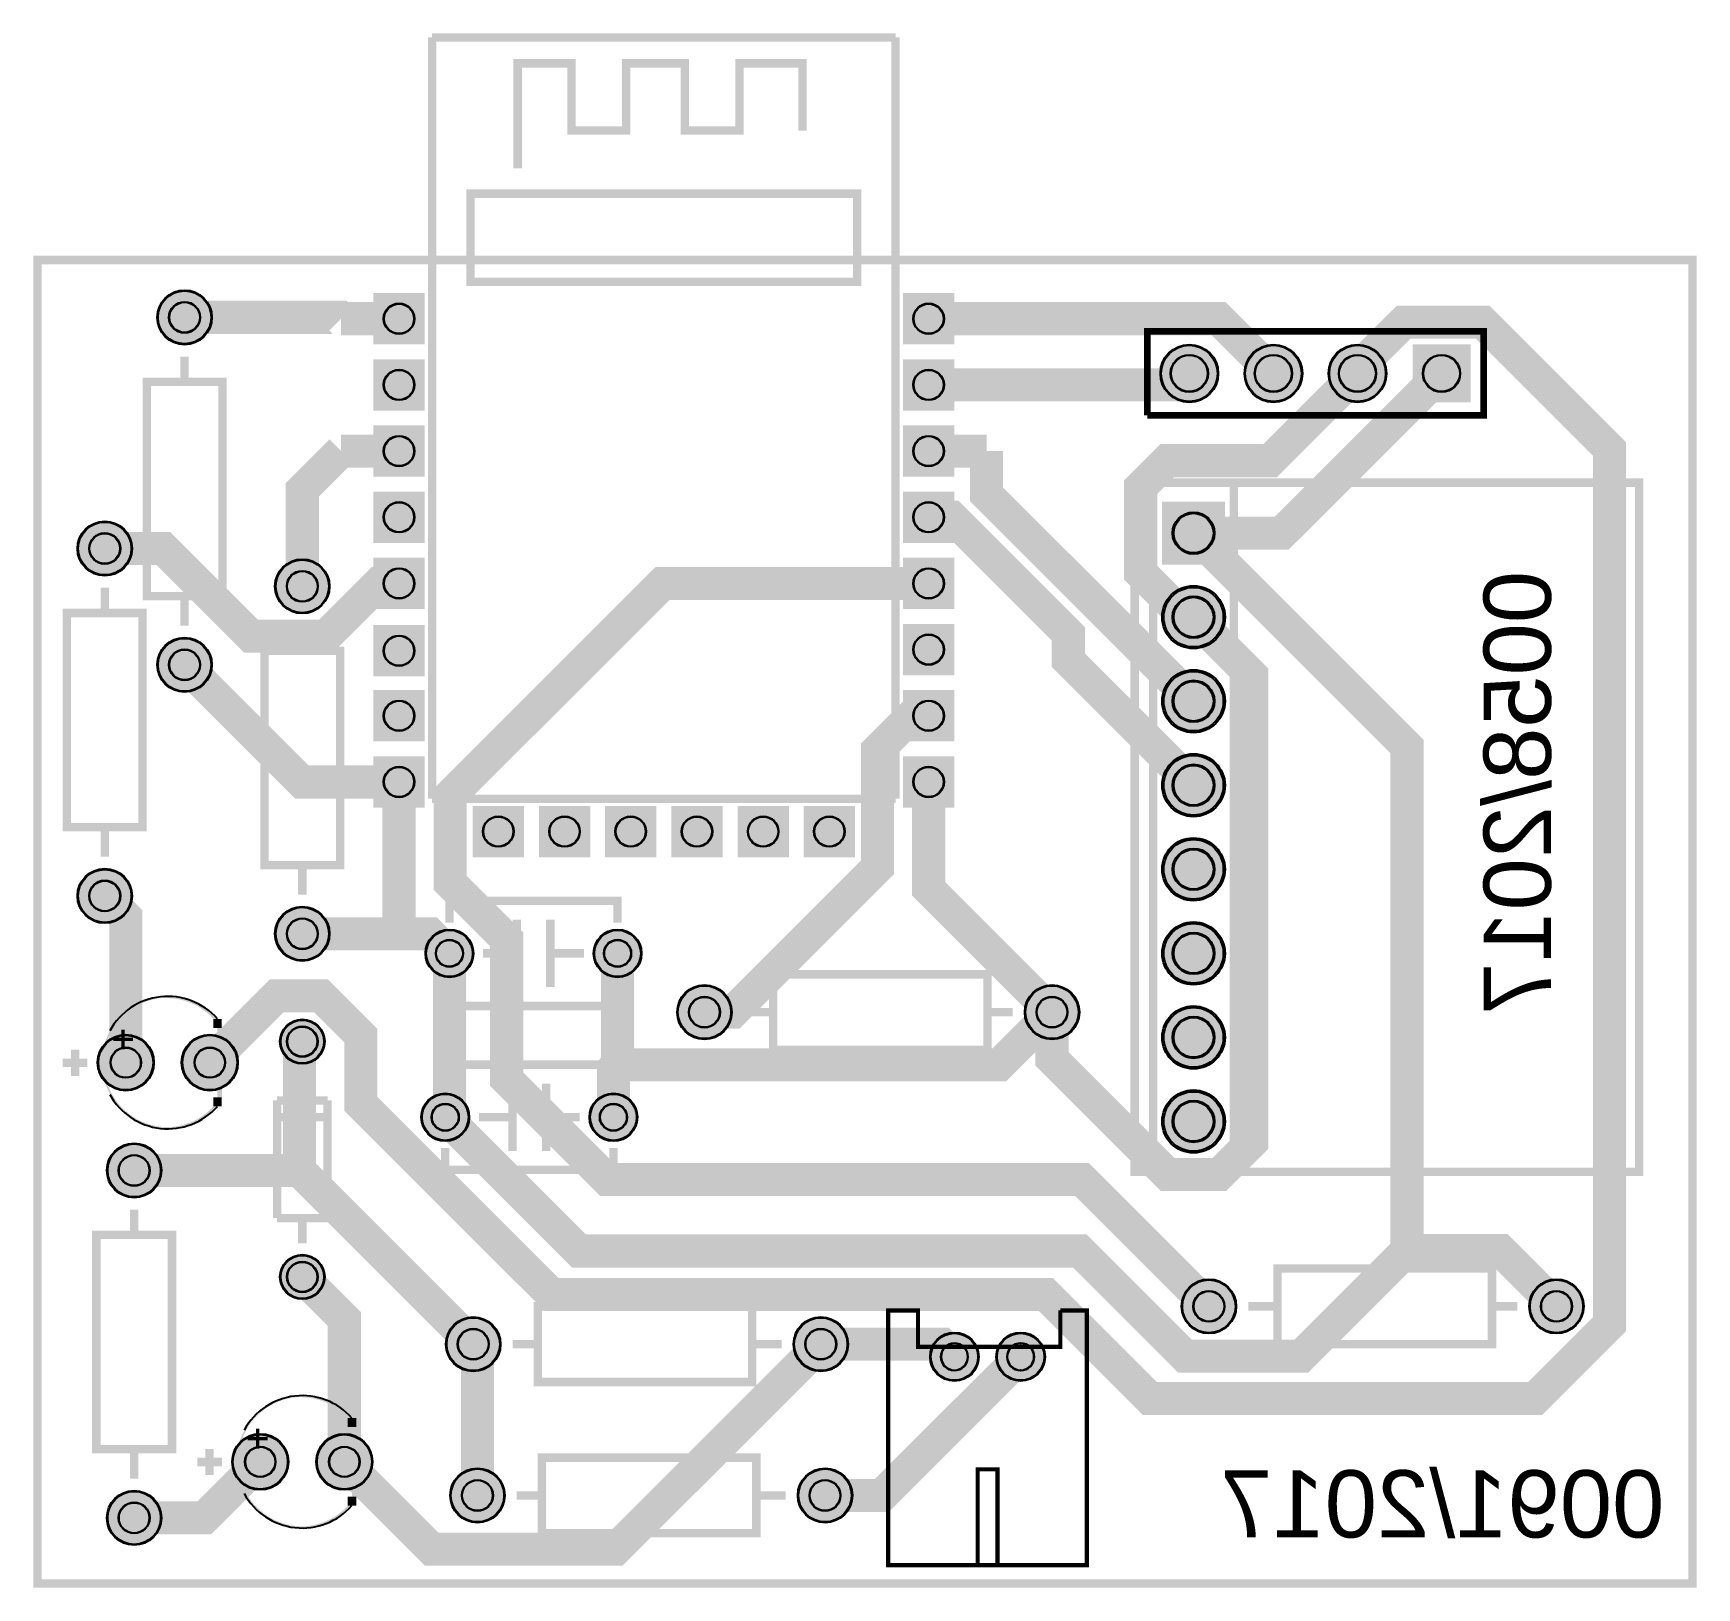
# Model space of a CAD drawing. Header units: millimetres. Extents: x -0.1 to 50.1, y -40.1 to 6.9.
import ezdxf

# ---------------------------------------------------------------- set-up
doc = ezdxf.new("R2010")
doc.units = ezdxf.units.MM
for name, color, linetype, true_color in [('BoardOutLine', 7, 'Continuous', 0xff00ff), ('BottomLayer', 7, 'Continuous', 0x0000ff), ('BottomSolderMaskLayer', 7, 'Continuous', 0xaa00ff), ('Document', 7, 'Continuous', 0xffffff), ('Multi-Layer', 7, 'Continuous', 0xc0c0c0), ('TopSilkLayer', 7, 'Continuous', 0xffcc00), ('TopSolderMaskLayer', 7, 'Continuous', 0x800080)]:
    doc.layers.add(name, color=color, linetype=linetype, true_color=true_color)
doc.styles.get("Standard").update_dxf_attribs({"font": 'arial.ttf'})

msp = doc.modelspace()

# ---------------------------------------------------------------- texts
at = {"layer": 'BottomLayer', "text_generation_flag": 2}
msp.add_text('0058/2017', height=2.032, rotation=90, dxfattribs=at).set_placement((45.719999999999914, -9.398000000000025))
msp.add_text('0091/2017', height=2.032, dxfattribs=at).set_placement((49.149, -38.60800000000006))

# ---------------------------------------------------------------- hatches: boundary and pattern name
at = {"layer": 'BottomSolderMaskLayer'}
for points in [[(3.6194746000000295, -1.7349470000000338, 1), (5.27027140000003, -1.7349470000000338, 1)], [(10.14760436989252, -0.9999213698926042), (11.698427630107403, -0.9999213698926042), (11.698427630107403, -2.5507446301076016), (10.14760436989252, -2.5507446301076016)], [(26.147572369892373, -0.9999213698926042), (27.698395630107484, -0.9999213698926042), (27.698395630107484, -2.5507446301076016), (26.147572369892373, -2.5507446301076016)], [(10.14760436989252, -2.9999173698925006), (11.698427630107403, -2.9999173698925006), (11.698427630107403, -4.550740630107612), (10.14760436989252, -4.550740630107612)], [(26.147572369892373, -2.9999173698925006), (27.698395630107484, -2.9999173698925006), (27.698395630107484, -4.550740630107612), (26.147572369892373, -4.550740630107612)], [(33.92260169999989, -3.4290000000000873, 1), (35.67339829999989, -3.4290000000000873, 1)], [(36.46260170000008, -3.4290000000000873, 1), (38.21339830000008, -3.4290000000000873, 1)], [(39.00260170000004, -3.4290000000000873, 1), (40.75339830000004, -3.4290000000000873, 1)], [(43.293411379506665, -4.304411379506746), (41.54258862049335, -4.304411379506746), (41.54258862049335, -2.5535886204934286), (43.293411379506665, -2.5535886204934286)], [(10.14760436989252, -4.999913369892624), (11.698427630107403, -4.999913369892624), (11.698427630107403, -6.550736630107622), (10.14760436989252, -6.550736630107622)], [(26.147572369892373, -4.999913369892624), (27.698395630107484, -4.999913369892624), (27.698395630107484, -6.550736630107622), (26.147572369892373, -6.550736630107622)], [(10.14760436989252, -6.999909369892521), (11.698427630107403, -6.999909369892521), (11.698427630107403, -8.550732630107632), (10.14760436989252, -8.550732630107632)], [(26.147572369892373, -6.999909369892521), (27.698395630107484, -6.999909369892521), (27.698395630107484, -8.550732630107632), (26.147572369892373, -8.550732630107632)], [(35.87579820000008, -7.304201800000101), (35.87579820000008, -9.205798200000004), (33.97420180000006, -9.205798200000004), (33.97420180000006, -7.304201800000101)], [(1.2064745999999051, -8.719947000000047, 1), (2.857271399999905, -8.719947000000047, 1)], [(7.175474599999842, -9.862947000000077, 1), (8.826271399999841, -9.862947000000077, 1)], [(10.14760436989252, -8.99990536989253), (11.698427630107403, -8.99990536989253), (11.698427630107403, -10.550728630107528), (10.14760436989252, -10.550728630107528)], [(26.147572369892373, -8.99990536989253), (27.698395630107484, -8.99990536989253), (27.698395630107484, -10.550728630107528), (26.147572369892373, -10.550728630107528)], [(33.97420180000007, -10.795000000000073, 1), (35.87579820000007, -10.795000000000073, 1)], [(10.146588369892356, -11.035584068817343), (11.697411630107467, -11.035584068817343), (11.697411630107467, -12.58640732903234), (10.146588369892356, -12.58640732903234)], [(26.147572369892373, -10.999901369892541), (27.698395630107484, -10.999901369892541), (27.698395630107484, -12.550724630107538), (26.147572369892373, -12.550724630107538)], [(3.6194746000000295, -12.235052999999994, 1), (5.27027140000003, -12.235052999999994, 1)], [(33.97420180000007, -13.335000000000036, 1), (35.87579820000007, -13.335000000000036, 1)], [(10.14760436989252, -12.999897369892437), (11.698427630107403, -12.999897369892437), (11.698427630107403, -14.550720630107548), (10.14760436989252, -14.550720630107548)], [(26.147572369892373, -12.999897369892437), (27.698395630107484, -12.999897369892437), (27.698395630107484, -14.550720630107548), (26.147572369892373, -14.550720630107548)], [(10.14760436989252, -14.999893369892561), (11.698427630107403, -14.999893369892561), (11.698427630107403, -16.55071663010756), (10.14760436989252, -16.55071663010756)], [(26.147572369892373, -14.999893369892561), (27.698395630107484, -14.999893369892561), (27.698395630107484, -16.55071663010756), (26.147572369892373, -16.55071663010756)], [(33.97420180000007, -15.875, 1), (35.87579820000007, -15.875, 1)], [(13.147344369892494, -16.499255369892467), (14.698167630107378, -16.499255369892467), (14.698167630107378, -18.050078630107578), (13.147344369892494, -18.050078630107578)], [(15.14835636989244, -16.499255369892467), (16.69917963010755, -16.499255369892467), (16.69917963010755, -18.050078630107578), (15.14835636989244, -18.050078630107578)], [(17.146828369892432, -16.499255369892467), (18.697651630107543, -16.499255369892467), (18.697651630107543, -18.050078630107578), (17.146828369892432, -18.050078630107578)], [(19.14784036989238, -16.499255369892467), (20.69866363010749, -16.499255369892467), (20.69866363010749, -18.050078630107578), (19.14784036989238, -18.050078630107578)], [(21.148852369892325, -16.499255369892467), (22.699675630107436, -16.499255369892467), (22.699675630107436, -18.050078630107578), (21.148852369892325, -18.050078630107578)], [(23.147324369892544, -16.499255369892467), (24.698147630107655, -16.499255369892467), (24.698147630107655, -18.050078630107578), (23.147324369892544, -18.050078630107578)], [(33.97420180000007, -18.415000000000077, 1), (35.87579820000007, -18.415000000000077, 1)], [(1.2064745999999051, -19.220053000000007, 1), (2.857271399999905, -19.220053000000007, 1)], [(7.175474599999842, -20.363053000000036, 1), (8.826271399999841, -20.363053000000036, 1)], [(33.97420180000007, -20.95500000000004, 1), (35.87579820000007, -20.95500000000004, 1)], [(11.720601400000026, -20.95500000000004, 1), (13.171398600000026, -20.95500000000004, 1)], [(16.800601399999955, -20.95500000000004, 1), (18.251398599999952, -20.95500000000004, 1)], [(19.324421599999976, -22.73300000000006, 1), (20.975218399999978, -22.73300000000006, 1)], [(29.824527599999936, -22.73300000000006, 1), (31.475324399999938, -22.73300000000006, 1)], [(33.97420180000007, -23.495000000000005, 1), (35.87579820000007, -23.495000000000005, 1)], [(7.325359999999863, -23.62200000000007, 1), (8.676639999999862, -23.62200000000007, 1)], [(1.8161000000000302, -24.257000000000062, 1), (3.51790000000003, -24.257000000000062, 1)], [(4.356099999999993, -24.257000000000062, 1), (6.057899999999994, -24.257000000000062, 1)], [(33.97420180000007, -26.035000000000082, 1), (35.87579820000007, -26.035000000000082, 1)], [(11.593601400000074, -25.908000000000015, 1), (13.044398600000074, -25.908000000000015, 1)], [(16.673601400000003, -25.908000000000015, 1), (18.1243986, -25.908000000000015, 1)], [(2.095474599999915, -27.515947000000097, 1), (3.746271399999915, -27.515947000000097, 1)], [(7.325359999999863, -30.734000000000037, 1), (8.676639999999862, -30.734000000000037, 1)], [(34.56454860000001, -31.623000000000047, 1), (36.215345400000004, -31.623000000000047, 1)], [(45.06465459999997, -31.623000000000047, 1), (46.715451399999964, -31.623000000000047, 1)], [(12.33942159999985, -32.766000000000076, 1), (13.990218399999849, -32.766000000000076, 1)], [(22.839527600000036, -32.766000000000076, 1), (24.490324400000038, -32.766000000000076, 1)], [(26.965402000000108, -33.14700000000005, 1), (28.438602000000106, -33.14700000000005, 1)], [(28.96539799999989, -33.14700000000005, 1), (30.43859799999989, -33.14700000000005, 1)], [(5.880099999999881, -36.322, 1), (7.581899999999881, -36.322, 1)], [(8.420100000000073, -36.322, 1), (10.121900000000071, -36.322, 1)], [(12.466548600000051, -37.33800000000008, 1), (14.11734540000005, -37.33800000000008, 1)], [(22.96665460000001, -37.33800000000008, 1), (24.61745140000001, -37.33800000000008, 1)], [(2.095474599999915, -38.016053000000056, 1), (3.746271399999915, -38.016053000000056, 1)]]:
    msp.add_hatch(color=256, dxfattribs=at).paths.add_polyline_path(points)
at = {"layer": 'Document'}
for points in [[(3.937000000000012, -22.25700400000005), (3.873217732430817, -22.258026423800857), (3.809501005452944, -22.261092644593532), (3.7459152923107695, -22.266199511628997), (3.6825259316229904, -22.273341777256064), (3.6193980602423608, -22.282512102314058), (3.5565965463243856, -22.293701063674234), (3.4941859226697716, -22.306897163922145), (3.432230320413396, -22.322086843172883), (3.3707934031241393, -22.33925449300432), (3.3099383013883426, -22.358382472495578), (3.2497275479362315, -22.379451126354752), (3.1902230133872536, -22.402438805115935), (3.1314858426732144, -22.42732188738512), (3.0735763922074284, -22.454074804113134), (3.0165541678649106, -22.482670064869808), (2.9604777638356836, -22.513078286091513), (2.9054048024158874, -22.54526822127559), (2.8513918747959224, -22.579206793087337), (2.7984944829102005, -22.614859127350314), (2.746766982404665, -22.652188588880904), (2.696262526782789, -22.691156819133994), (2.6470330127870056, -22.73172377561866), (2.5991290270703757, -22.773847773044963), (2.5525997942166896, -22.817485526158066), (2.5074931261580105, -22.862592194216745), (2.4638553730449075, -22.90912142707043), (2.421731375618606, -22.95702541278706), (2.3811644191338246, -23.006254926782958), (2.3421961888807346, -23.05675938240472), (2.3048667273502588, -23.108486882910256), (2.2692143930872817, -23.161384274795978), (2.2352758212754225, -23.215397202415943), (2.2030858860914577, -23.270470163835853), (2.1726776648696386, -23.326546567864966), (2.144082404113078, -23.383568792207484), (2.11732948738495, -23.44147824267327), (2.0924464051158793, -23.50021541338731), (2.0694587263546964, -23.559719947936287), (2.0483900724954083, -23.619930701388398), (2.0292620930041494, -23.68078580312431), (2.012094443172714, -23.742222720413224), (1.9969047639219752, -23.804178322669827), (1.983708663674065, -23.86658894632444), (1.972519702313889, -23.929390460242416), (1.963349377255895, -23.992518331622932), (1.956207111628828, -24.05590769231094), (1.9511002445933627, -24.119493405453), (1.9480340238006875, -24.18321013243076), (1.9470115999998825, -24.246992400000067), (1.9470115999998825, -24.257000000000062), (2.007006400000023, -24.257000000000062), (2.007006400000023, -24.22700259999999), (2.008039742743904, -24.16385497955605), (2.0111386644465483, -24.100774979165863), (2.016299846704783, -24.037830146473652), (2.0235177627956773, -23.9750878843829), (2.0327846835934906, -23.912615378879536), (2.04409068584755, -23.850479527086918), (2.057423662807423, -23.788746865631765), (2.072769337187424, -23.727483499393998), (2.090111276454877, -23.66675503072088), (2.1094309104272497, -23.60662648917753), (2.13070755115632, -23.547162261912376), (2.153918415082103, -23.488426024709383), (2.1790386474305024, -23.43048067380255), (2.206041348827398, -23.373388258524983), (2.2348976041037076, -23.317209914864975), (2.2655765132585657, -23.262005799999997), (2.29804522454765, -23.207835027879014), (2.332268969661527, -23.154755605921764), (2.3682111009569553, -23.102824372902433), (2.405833130699307, -23.05209693808638), (2.445094772276775, -23.0026276216812), (2.4859539833403232, -22.954469396670106), (2.5283670108232172, -22.90767383208663), (2.572288437793418, -22.862291037793398), (2.6176712320865363, -22.818369610823197), (2.6644667966700126, -22.775956583340303), (2.7126250216812196, -22.73509737227687), (2.7620943380862855, -22.695835730699287), (2.812821772902339, -22.65821370095705), (2.864753005921557, -22.622271569661734), (2.917832427879034, -22.588047824547743), (2.9720031999999037, -22.55557911325866), (3.027207314864995, -22.5249002041038), (3.0833856585248895, -22.49604394882749), (3.1404780738024556, -22.469041247430596), (3.1984234247091763, -22.44392101508231), (3.257159661912169, -22.420710151156413), (3.316623889177322, -22.399433510427343), (3.376752430720785, -22.38011387645497), (3.437480899394018, -22.362771937187404), (3.4987442656316716, -22.347426262807403), (3.5604769270868246, -22.33409328584753), (3.622612778879443, -22.322787283593584), (3.685085284382808, -22.313520362795657), (3.747827546473559, -22.306302446704876), (3.810772379165769, -22.301141264446642), (3.8738523795560695, -22.298042342743997), (3.9369999999997844, -22.297009000000003)], [(3.937000000000012, -22.25700400000028), (4.000192507363522, -22.25803805319083), (4.063317347380803, -22.26113915391386), (4.126306924372443, -22.26630398143186), (4.189093787502657, -22.273527005116875), (4.2516107030063495, -22.282800490371756), (4.313790726185857, -22.294114506913502), (4.375567273095271, -22.307456939406393), (4.436874191842321, -22.322813500435245), (4.497645833423917, -22.340167745805388), (4.55781712202554, -22.35950109215071), (4.6173236247058185, -22.38079283683396), (4.676101620392842, -22.404020180115026), (4.734088168118774, -22.42915824956583), (4.791221174418183, -22.456180126704226), (4.847439459819384, -22.48505687581917), (4.902682824356702, -22.5157575749555), (4.956892112035462, -22.548249349026264), (5.0100092741753315, -22.582497405015943), (5.061977431572927, -22.618465069238027), (5.112740935407487, -22.656113826605633), (5.162245426832101, -22.69540336187481), (5.210437895182281, -22.7362916028153), (5.257266734741165, -22.778734765261902), (5.302681799999959, -22.822687400000177), (5.436996999999906, -22.95700260000001), (5.436996999999906, -23.057002399999988), (5.302681799999959, -22.92268720000004), (5.258265021585089, -22.876475306293514), (5.212339268400797, -22.831762729548814), (5.164955122805509, -22.788598715938974), (5.116164773422838, -22.747030806058547), (5.066021957661064, -22.707104782562737), (5.014581902527084, -22.66886461974275), (4.961901263799405, -22.63235243509223), (4.908038063628851, -22.597608442919864), (4.853051626631554, -22.564670910057544), (4.797002514551309, -22.533576113713025), (4.739952459555184, -22.504358301515026), (4.681964296243336, -22.477049653792733), (4.62310189244306, -22.451680248132334), (4.5634300788650535, -22.428278026250496), (4.503014577698991, -22.406868763218768), (4.4419219302282045, -22.387476039075523), (4.380219423540552, -22.37012121285477), (4.317975016419382, -22.35482339906173), (4.255257264494617, -22.34159944661951), (4.192135244734459, -22.33046392031315), (4.1286784793663855, -22.321429084746683), (4.064956859304061, -22.314504890835565), (4.001040567170435, -22.30969896484703), (3.937000000000012, -22.30701660000011)], [(5.577001799999948, -25.316992800000094), (5.577001799999948, -23.107015000000047), (5.436996999999906, -22.927005200000053), (5.436996999999906, -25.556997400000114)], [(2.2869905999999673, -23.50701420000007), (2.8869894000000613, -23.50701420000007), (2.8869894000000613, -23.60701400000005), (2.2869905999999673, -23.60701400000005)], [(2.5370027999998683, -23.857000800000037), (2.5370027999998683, -23.257002000000057), (2.63700259999996, -23.257002000000057), (2.63700259999996, -23.857000800000037)], [(3.942003799999725, -26.246988400000077), (3.87822153243053, -26.245965976199273), (3.814504805452657, -26.242899755406597), (3.75091909231071, -26.237792888371246), (3.6875297316227034, -26.23065062274418), (3.624401860242301, -26.22148029768607), (3.561600346324326, -26.21029133632601), (3.499189722669712, -26.1970952360781), (3.437234120413109, -26.181905556827246), (3.3757972031240797, -26.164737906995924), (3.3149421013880556, -26.14560992750455), (3.254731347936172, -26.124541273645377), (3.195226813387194, -26.101553594884194), (3.1364896426731548, -26.07667051261501), (3.078580192207369, -26.049917595886996), (3.021557967864851, -26.02132233513032), (2.965481563835624, -25.990914113908616), (2.910408602415714, -25.95872417872465), (2.856395674795749, -25.924785606912792), (2.8034982829100272, -25.889133272649815), (2.751770782404492, -25.851803811119225), (2.7012663267827293, -25.81283558086625), (2.6520368127868323, -25.77226862438158), (2.6041328270702024, -25.730144626955052), (2.5576035942165163, -25.686506873842063), (2.512496926157837, -25.64140020578327), (2.4688591730447342, -25.594870972929698), (2.4267351756184325, -25.54696698721318), (2.386168219133765, -25.497737473217285), (2.347199988880675, -25.44723301759541), (2.3098705273500855, -25.395505517089987), (2.2742181930871084, -25.34260812520415), (2.240279621275363, -25.288595197584073), (2.2080896860912844, -25.233522236164276), (2.177681464869579, -25.177445832135163), (2.149086204112905, -25.120423607792645), (2.1223332873848904, -25.06251415732686), (2.097450205115706, -25.003776986612706), (2.074462526354523, -24.944272452063842), (2.0533938724954623, -24.88406169861173), (2.0342658930040898, -24.82320659687582), (2.0170982431726543, -24.76176967958679), (2.0019085639219156, -24.69981407733019), (1.9887124636740054, -24.637403453675574), (1.9775235023138293, -24.5746019397576), (1.9683531772558354, -24.511474068377197), (1.9612109116287684, -24.44808470768919), (1.9561040445933031, -24.38449899454713), (1.9530378238006278, -24.320782267569257), (1.9520153999999366, -24.257000000000062), (1.9520154000000502, -24.246992400000067), (2.0120101999999633, -24.246992400000067), (2.0120101999999633, -24.276989800000024), (2.0130435427438442, -24.340137420443966), (2.0161424644464887, -24.403217420834153), (2.021303646704837, -24.466162253526477), (2.0285215627956177, -24.528904515617114), (2.037788483593431, -24.59137702112048), (2.0490944858474904, -24.653512872913097), (2.0624274628073636, -24.715245534368364), (2.0777731371873642, -24.776508900606018), (2.095115076454931, -24.83723736927925), (2.11443471042719, -24.8973659108226), (2.13571135115626, -24.956830138087753), (2.158922215082157, -25.015566375290632), (2.1840424474305564, -25.073511726197466), (2.2110451488273384, -25.130604141475033), (2.239901404103648, -25.186782485135154), (2.270580313258506, -25.24198660000002), (2.3030490245475903, -25.296157372121), (2.3372727696614675, -25.349236794078365), (2.3732149009568957, -25.401168027097583), (2.410836930699247, -25.451895461913637), (2.4500985722767155, -25.501364778318816), (2.4909577833402636, -25.549523003330023), (2.5333708108231576, -25.5963185679135), (2.5772922377933583, -25.641701362206618), (2.6226750320864767, -25.68562278917682), (2.669470596669953, -25.728035816659713), (2.71762882168116, -25.76889502772326), (2.767098138086226, -25.80815666930073), (2.8178255729022794, -25.84577869904308), (2.8697568059214973, -25.881720830338395), (2.9228362278789746, -25.915944575452386), (2.977006999999844, -25.948413286741356), (3.0322111148649356, -25.979092195896328), (3.08838945852483, -26.007948451172524), (3.145481873802396, -26.034951152569533), (3.2034272247091167, -26.06007138491782), (3.2621634619121096, -26.083282248843716), (3.3216276891772623, -26.104558889572786), (3.3817562307207254, -26.12387852354516), (3.442484699393958, -26.141220462812612), (3.503748065631612, -26.156566137192613), (3.565480727086765, -26.169899114152486), (3.6276165788793833, -26.181205116406545), (3.6900890843827483, -26.19047203720436), (3.7528313464734993, -26.197689953295253), (3.8157761791657094, -26.202851135553487), (3.87885617955601, -26.205950057256132), (3.942003799999725, -26.206983400000013)], [(3.937000000000012, -26.256995999999845), (4.000192507363522, -26.255961946809293), (4.063317347380803, -26.252860846086264), (4.126306924372443, -26.247696018568263), (4.189093787502657, -26.24047299488325), (4.2516107030063495, -26.231199509628368), (4.313790726185857, -26.219885493086622), (4.375567273095271, -26.20654306059373), (4.436874191842321, -26.19118649956488), (4.497645833423917, -26.173832254194735), (4.55781712202554, -26.154498907849415), (4.6173236247058185, -26.13320716316605), (4.676101620392842, -26.109979819885098), (4.734088168118774, -26.084841750434293), (4.791221174418183, -26.057819873295898), (4.847439459819384, -26.028943124180955), (4.902682824356702, -25.998242425044623), (4.956892112035462, -25.96575065097386), (5.0100092741753315, -25.931502594984067), (5.061977431572927, -25.895534930762096), (5.112740935407487, -25.85788617339449), (5.162245426832101, -25.818596638125314), (5.210437895182281, -25.777708397184824), (5.257266734741165, -25.735265234738222), (5.302681799999959, -25.691312599999947), (5.436996999999906, -25.556997400000114), (5.436996999999906, -25.456997600000022), (5.302681799999959, -25.591312800000082), (5.258265021585089, -25.63752469370661), (5.212339268400797, -25.68223727045131), (5.164955122805509, -25.72540128406115), (5.116164773422838, -25.766969193941577), (5.066021957661064, -25.806895217437386), (5.014581902527084, -25.845135380257375), (4.961901263799405, -25.881647564907894), (4.908038063628851, -25.91639155708026), (4.853051626631554, -25.94932908994258), (4.797002514551309, -25.9804238862871), (4.739952459555184, -26.009641698485098), (4.681964296243336, -26.03695034620739), (4.62310189244306, -26.06231975186779), (4.5634300788650535, -26.085721973749628), (4.503014577698991, -26.107131236781242), (4.4419219302282045, -26.1265239609246), (4.380219423540552, -26.143878787145354), (4.317975016419382, -26.159176600938395), (4.255257264494617, -26.172400553380612), (4.192135244734459, -26.183536079686974), (4.1286784793663855, -26.19257091525344), (4.064956859304061, -26.19949510916456), (4.001040567170435, -26.204301035153094), (3.937000000000012, -26.206983400000013)], [(8.000999999999863, -34.322004000000106), (7.937217732430668, -34.32302642380091), (7.873501005453022, -34.32609264459359), (7.809915292310848, -34.33119951162894), (7.746525931622841, -34.338341777256005), (7.683398060242439, -34.34751210231411), (7.620596546324464, -34.358701063674175), (7.55818592266985, -34.371897163922085), (7.496230320413247, -34.38708684317294), (7.4347934031242175, -34.40425449300426), (7.373938301388193, -34.42338247249563), (7.313727547936082, -34.44445112635469), (7.254223013387332, -34.467438805115876), (7.195485842673293, -34.492321887385174), (7.137576392207507, -34.51907480411319), (7.080554167864989, -34.54767006486986), (7.024477763835762, -34.57807828609157), (6.969404802415852, -34.61026822127553), (6.915391874796001, -34.64420679308728), (6.862494482910165, -34.679859127350255), (6.810766982404743, -34.71718858888096), (6.760262526782867, -34.756156819133935), (6.71103301278697, -34.796723775618716), (6.66312902707034, -34.83884777304502), (6.616599794216768, -34.88248552615812), (6.571493126158089, -34.9275921942168), (6.527855373044872, -34.97412142707037), (6.485731375618684, -35.022025412787), (6.445164419133675, -35.07125492678301), (6.406196188880699, -35.12175938240466), (6.368866727350337, -35.17348688291031), (6.33321439308736, -35.22638427479592), (6.299275821275501, -35.280397202416), (6.267085886091422, -35.335470163835794), (6.236677664869717, -35.39154656786502), (6.208082404113043, -35.44856879220754), (6.1813294873849145, -35.50647824267321), (6.156446405115844, -35.565215413387364), (6.133458726354661, -35.62471994793623), (6.1123900724954865, -35.68493070138834), (6.093262093004228, -35.74578580312425), (6.076094443172792, -35.80722272041328), (6.06090476392194, -35.86917832266988), (6.047708663673916, -35.931588946324496), (6.036519702313967, -35.99439046024247), (6.027349377255973, -36.05751833162299), (6.0202071116287925, -36.12090769231088), (6.015100244593327, -36.18449340545294), (6.012034023800766, -36.24821013243081), (6.011011599999961, -36.31199240000001), (6.011011599999961, -36.322), (6.071006400000101, -36.322), (6.071006400000101, -36.292002600000046), (6.072039742743868, -36.228854979556104), (6.0751386644466265, -36.16577497916592), (6.080299846704861, -36.10283014647359), (6.087517762795528, -36.040087884382956), (6.096784683593455, -35.97761537887959), (6.108090685847515, -35.91547952708697), (6.121423662807388, -35.853746865631706), (6.136769337187275, -35.79248349939405), (6.154111276454955, -35.73175503072082), (6.173430910427328, -35.67162648917747), (6.194707551156284, -35.61216226191232), (6.217918415082181, -35.55342602470944), (6.243038647430581, -35.495480673802604), (6.270041348827476, -35.43838825852504), (6.298897604103672, -35.382209914864916), (6.32957651325853, -35.32700580000005), (6.3620452245476145, -35.27283502787907), (6.396268969661492, -35.219755605921705), (6.4322111009570335, -35.16782437290249), (6.469833130699158, -35.11709693808643), (6.509094772276853, -35.067627621681254), (6.549953983340288, -35.01946939667005), (6.5923670108232955, -34.97267383208657), (6.636288437793269, -34.92729103779345), (6.6816712320866145, -34.88336961082325), (6.728466796669977, -34.84095658334036), (6.77662502168107, -34.80009737227681), (6.826094338086136, -34.76083573069934), (6.87682177290219, -34.72321370095699), (6.928753005921521, -34.687271569661675), (6.981832427878885, -34.653047824547684), (7.036003199999982, -34.620579113258714), (7.091207314864846, -34.58990020410374), (7.14738565852474, -34.561043948827546), (7.204478073802306, -34.53404124743065), (7.2624234247092545, -34.508921015082365), (7.321159661912247, -34.485710151156354), (7.3806238891774, -34.464433510427284), (7.440752430720863, -34.44511387645491), (7.501480899394096, -34.42777193718746), (7.56274426563175, -34.41242626280746), (7.624476927086903, -34.399093285847584), (7.686612778879294, -34.387787283593525), (7.749085284382886, -34.37852036279571), (7.811827546473637, -34.37130244670493), (7.87477237916562, -34.36614126444658), (7.937852379556148, -34.36304234274394), (8.000999999999863, -34.36200900000006)], [(8.000999999999863, -34.32200400000022), (8.0641925073636, -34.32303805319077), (8.127317347380654, -34.3261391539138), (8.190306924372294, -34.331303981431915), (8.253093787502507, -34.33852700511693), (8.315610703006428, -34.3478004903717), (8.377790726185935, -34.35911450691344), (8.43956727309535, -34.372456939406334), (8.5008741918424, -34.387813500435186), (8.561645833423768, -34.40516774580544), (8.62181712202539, -34.42450109215076), (8.68132362470567, -34.445792836834016), (8.74010162039292, -34.46902018011508), (8.798088168118852, -34.494158249565885), (8.855221174418261, -34.52118012670428), (8.911439459819235, -34.55005687581911), (8.96668282435678, -34.58075757495544), (9.02089211203554, -34.613249349026205), (9.07400927417541, -34.647497405016), (9.125977431573006, -34.68346506923797), (9.176740935407565, -34.721113826605574), (9.226245426832179, -34.760403361874864), (9.27443789518236, -34.801291602815354), (9.321266734741243, -34.84373476526196), (9.36668179999981, -34.88768740000012), (9.500996999999984, -35.022002600000064), (9.500996999999984, -35.12200240000004), (9.36668179999981, -34.98768719999998), (9.32226502158494, -34.94147530629357), (9.276339268400648, -34.896762729548755), (9.228955122805587, -34.853598715938915), (9.180164773422916, -34.8120308060586), (9.130021957661143, -34.77210478256279), (9.078581902526935, -34.73386461974269), (9.025901263799483, -34.69735243509217), (8.972038063628702, -34.662608442919804), (8.917051626631633, -34.6296709100576), (8.86100251455116, -34.598576113712966), (8.803952459555035, -34.56935830151497), (8.745964296243415, -34.542049653792674), (8.687101892443138, -34.516680248132275), (8.627430078865132, -34.49327802625055), (8.56701457769907, -34.47186876321882), (8.505921930228283, -34.45247603907558), (8.444219423540403, -34.43512121285471), (8.38197501641946, -34.41982339906167), (8.319257264494468, -34.406599446619566), (8.256135244734537, -34.39546392031309), (8.192678479366464, -34.386429084746624), (8.128956859303912, -34.379504890835506), (8.065040567170513, -34.37469896484697), (8.000999999999863, -34.37201660000005)], [(9.641001800000026, -37.38199280000015), (9.641001800000026, -35.17201499999999), (9.500996999999984, -34.99200520000011), (9.500996999999984, -37.621997400000055)], [(6.350990600000046, -35.572014200000126), (6.950989399999912, -35.572014200000126), (6.950989399999912, -35.67201399999999), (6.350990600000046, -35.67201399999999)], [(6.6010027999999465, -35.92200080000009), (6.6010027999999465, -35.32200200000011), (6.701002599999924, -35.32200200000011), (6.701002599999924, -35.92200080000009)], [(8.006003799999803, -38.31198840000013), (7.942221532430608, -38.31096597619933), (7.878504805452735, -38.30789975540665), (7.814919092310561, -38.30279288837119), (7.751529731622782, -38.29565062274412), (7.688401860242152, -38.286480297686126), (7.625600346324177, -38.27529133632595), (7.563189722669563, -38.26209523607804), (7.501234120413187, -38.2469055568273), (7.439797203124158, -38.229737906995865), (7.378942101388134, -38.210609927504606), (7.31873134793625, -38.18954127364532), (7.259226813387045, -38.166553594884135), (7.200489642673006, -38.141670512615065), (7.14258019220722, -38.114917595886936), (7.085557967864702, -38.086322335130376), (7.029481563835475, -38.05591411390856), (6.974408602415792, -38.02372417872459), (6.920395674795714, -37.98978560691273), (6.8674982829101054, -37.954133272649756), (6.815770782404456, -37.91680381111928), (6.7652663267828075, -37.877835580866304), (6.716036812786911, -37.83726862438152), (6.668132827070281, -37.79514462695511), (6.621603594216481, -37.751506873842004), (6.576496926157802, -37.706400205783325), (6.5328591730448125, -37.65987097292964), (6.490735175618397, -37.611966987213236), (6.450168219133843, -37.562737473217226), (6.4111999888806395, -37.51223301759535), (6.37387052735005, -37.46050551708993), (6.338218193087073, -37.40760812520409), (6.304279621275441, -37.35359519758413), (6.272089686091363, -37.29852223616433), (6.241681464869657, -37.242445832135104), (6.213086204112983, -37.185423607792586), (6.186333287384855, -37.1275141573268), (6.161450205115784, -37.06877698661276), (6.138462526354601, -37.00927245206378), (6.117393872495427, -36.949061698611786), (6.098265893004168, -36.88820659687576), (6.0810982431727325, -36.826769679586846), (6.06590856392188, -36.76481407733024), (6.052712463674084, -36.70240345367563), (6.041523502313908, -36.639601939757654), (6.032353177255914, -36.57647406837714), (6.025210911628733, -36.513084707689245), (6.020104044593268, -36.44949899454707), (6.017037823800706, -36.38578226756931), (6.016015399999901, -36.322), (6.016015399999901, -36.31199240000001), (6.0760102000000416, -36.31199240000001), (6.0760102000000416, -36.34198980000008), (6.077043542743809, -36.40513742044402), (6.080142464446567, -36.46821742083421), (6.085303646704801, -36.53116225352642), (6.092521562795696, -36.59390451561717), (6.1017884835933955, -36.656377021120534), (6.113094485847455, -36.71851287291315), (6.126427462807328, -36.780245534368305), (6.141773137187442, -36.84150890060607), (6.159115076454896, -36.90223736927919), (6.178434710427268, -36.96236591082254), (6.199711351156225, -37.021830138087694), (6.2229222150821215, -37.08056637529069), (6.248042447430521, -37.13851172619752), (6.275045148827417, -37.19560414147509), (6.3039014041036125, -37.251782485135095), (6.334580313258471, -37.30698660000007), (6.367049024547555, -37.361157372121056), (6.401272769661432, -37.414236794078306), (6.437214900956974, -37.46616802709764), (6.474836930699325, -37.51689546191369), (6.514098572276794, -37.56636477831887), (6.554957783340228, -37.614523003329964), (6.597370810823236, -37.66131856791344), (6.641292237793209, -37.70670136220667), (6.686675032086555, -37.75062278917687), (6.7334705966699175, -37.79303581665977), (6.781628821681238, -37.8338950277232), (6.831098138086077, -37.87315666930078), (6.881825572902358, -37.910778699043135), (6.933756805921462, -37.946720830338336), (6.986836227879053, -37.98094457545233), (7.041006999999922, -38.01341328674141), (7.096211114864786, -38.04409219589627), (7.152389458524908, -38.07294845117258), (7.209481873802474, -38.099951152569474), (7.267427224709195, -38.12507138491776), (7.326163461912188, -38.14828224884377), (7.3856276891773405, -38.16955888957284), (7.445756230720804, -38.1888785235451), (7.506484699394036, -38.20622046281267), (7.56774806563169, -38.22156613719267), (7.629480727086843, -38.23489911415254), (7.6916165788794615, -38.246205116406486), (7.7540890843828265, -38.25547203720441), (7.8168313464735775, -38.262689953295194), (7.87977617916556, -38.26785113555354), (7.942856179556088, -38.27095005725607), (8.006003799999803, -38.27198340000007)], [(8.000999999999863, -38.3219959999999), (8.0641925073636, -38.32096194680935), (8.127317347380654, -38.31786084608632), (8.190306924372294, -38.312696018568204), (8.253093787502507, -38.30547299488319), (8.315610703006428, -38.29619950962842), (8.377790726185935, -38.284885493086676), (8.43956727309535, -38.271543060593785), (8.5008741918424, -38.25618649956493), (8.561645833423768, -38.238832254194676), (8.62181712202539, -38.219498907849356), (8.68132362470567, -38.1982071631661), (8.74010162039292, -38.17497981988504), (8.798088168118852, -38.149841750434234), (8.855221174418261, -38.12281987329584), (8.911439459819235, -38.09394312418101), (8.96668282435678, -38.06324242504468), (9.02089211203554, -38.0307506509738), (9.07400927417541, -37.99650259498412), (9.125977431573006, -37.96053493076215), (9.176740935407565, -37.922886173394545), (9.226245426832179, -37.883596638125255), (9.27443789518236, -37.842708397184765), (9.321266734741243, -37.80026523473816), (9.36668179999981, -37.7563126), (9.500996999999984, -37.621997400000055), (9.500996999999984, -37.52199760000008), (9.36668179999981, -37.65631280000014), (9.32226502158494, -37.70252469370655), (9.276339268400648, -37.747237270451365), (9.228955122805587, -37.790401284061204), (9.180164773422916, -37.83196919394152), (9.130021957661143, -37.87189521743733), (9.078581902526935, -37.91013538025743), (9.025901263799483, -37.94664756490795), (8.972038063628702, -37.981391557080315), (8.917051626631633, -38.01432908994252), (8.86100251455116, -38.04542388628715), (8.803952459555035, -38.07464169848515), (8.745964296243415, -38.101950346207445), (8.687101892443138, -38.127319751867844), (8.627430078865132, -38.15072197374957), (8.56701457769907, -38.1721312367813), (8.505921930228283, -38.19152396092454), (8.444219423540403, -38.208878787145295), (8.38197501641946, -38.22417660093845), (8.319257264494468, -38.23740055338055), (8.256135244734537, -38.248536079686914), (8.192678479366464, -38.257570915253496), (8.128956859303912, -38.26449510916461), (8.065040567170513, -38.269301035153035), (8.000999999999863, -38.27198340000007)]]:
    msp.add_hatch(color=256, dxfattribs=at).paths.add_polyline_path(points)
at = {"layer": 'Multi-Layer'}
for points in [[(3.64487460000003, -1.7349470000000338, 1), (5.244871400000029, -1.7349470000000338, 1)], [(10.17300479999983, -1.0253218000000288), (11.673027199999865, -1.0253218000000288), (11.673027199999865, -2.525344200000063), (10.17300479999983, -2.525344200000063)], [(26.17297279999991, -1.0253218000000288), (27.672995199999946, -1.0253218000000288), (27.672995199999946, -2.525344200000063), (26.17297279999991, -2.525344200000063)], [(33.948001699999885, -3.4290000000000873, 1), (35.64799829999989, -3.4290000000000873, 1)], [(36.488001700000076, -3.4290000000000873, 1), (38.18799830000008, -3.4290000000000873, 1)], [(39.02800170000004, -3.4290000000000873, 1), (40.727998300000046, -3.4290000000000873, 1)], [(43.268010999999774, -4.279011000000082), (41.56798900000001, -4.279011000000082), (41.56798900000001, -2.5789889999999787), (43.268010999999774, -2.5789889999999787)], [(10.17300479999983, -3.025317800000039), (11.673027199999865, -3.025317800000039), (11.673027199999865, -4.525340200000073), (10.17300479999983, -4.525340200000073)], [(26.17297279999991, -3.025317800000039), (27.672995199999946, -3.025317800000039), (27.672995199999946, -4.525340200000073), (26.17297279999991, -4.525340200000073)], [(10.17300479999983, -5.025313800000049), (11.673027199999865, -5.025313800000049), (11.673027199999865, -6.525336200000083), (10.17300479999983, -6.525336200000083)], [(26.17297279999991, -5.025313800000049), (27.672995199999946, -5.025313800000049), (27.672995199999946, -6.525336200000083), (26.17297279999991, -6.525336200000083)], [(10.17300479999983, -7.025309800000059), (11.673027199999865, -7.025309800000059), (11.673027199999865, -8.525332200000094), (10.17300479999983, -8.525332200000094)], [(26.17297279999991, -7.025309800000059), (27.672995199999946, -7.025309800000059), (27.672995199999946, -8.525332200000094), (26.17297279999991, -8.525332200000094)], [(35.824998200000095, -7.355001800000082), (35.824998200000095, -9.154998200000023), (34.025001799999814, -9.154998200000023), (34.025001799999814, -7.355001800000082)], [(1.231874599999905, -8.719947000000047, 1), (2.831871399999905, -8.719947000000047, 1)], [(10.17300479999983, -9.02530580000007), (11.673027199999865, -9.02530580000007), (11.673027199999865, -10.52532819999999), (10.17300479999983, -10.52532819999999)], [(26.17297279999991, -9.02530580000007), (27.672995199999946, -9.02530580000007), (27.672995199999946, -10.52532819999999), (26.17297279999991, -10.52532819999999)], [(7.2008745999998425, -9.862947000000077, 1), (8.800871399999842, -9.862947000000077, 1)], [(34.02500180000007, -10.795000000000073, 1), (35.82499820000007, -10.795000000000073, 1)], [(26.17297279999991, -11.02530180000008), (27.672995199999946, -11.02530180000008), (27.672995199999946, -12.525324200000114), (26.17297279999991, -12.525324200000114)], [(3.64487460000003, -12.235052999999994, 1), (5.244871400000029, -12.235052999999994, 1)], [(10.171988799999895, -11.060988800000018), (11.672011199999929, -11.060988800000018), (11.672011199999929, -12.561011200000053), (10.171988799999895, -12.561011200000053)], [(34.02500180000007, -13.335000000000036, 1), (35.82499820000007, -13.335000000000036, 1)], [(10.17300479999983, -13.025297799999976), (11.673027199999865, -13.025297799999976), (11.673027199999865, -14.52532020000001), (10.17300479999983, -14.52532020000001)], [(26.17297279999991, -13.025297799999976), (27.672995199999946, -13.025297799999976), (27.672995199999946, -14.52532020000001), (26.17297279999991, -14.52532020000001)], [(10.17300479999983, -15.0252938000001), (11.673027199999865, -15.0252938000001), (11.673027199999865, -16.525316200000134), (10.17300479999983, -16.525316200000134)], [(26.17297279999991, -15.0252938000001), (27.672995199999946, -15.0252938000001), (27.672995199999946, -16.525316200000134), (26.17297279999991, -16.525316200000134)], [(34.02500180000007, -15.875, 1), (35.82499820000007, -15.875, 1)], [(13.172744800000032, -16.524655800000005), (14.67276719999984, -16.524655800000005), (14.67276719999984, -18.02467820000004), (13.172744800000032, -18.02467820000004)], [(15.173756799999978, -16.524655800000005), (16.673779200000013, -16.524655800000005), (16.673779200000013, -18.02467820000004), (15.173756799999978, -18.02467820000004)], [(17.17222879999997, -16.524655800000005), (18.672251200000005, -16.524655800000005), (18.672251200000005, -18.02467820000004), (17.17222879999997, -18.02467820000004)], [(19.173240799999917, -16.524655800000005), (20.67326319999995, -16.524655800000005), (20.67326319999995, -18.02467820000004), (19.173240799999917, -18.02467820000004)], [(21.174252799999863, -16.524655800000005), (22.674275199999897, -16.524655800000005), (22.674275199999897, -18.02467820000004), (21.174252799999863, -18.02467820000004)], [(23.172724800000083, -16.524655800000005), (24.672747200000117, -16.524655800000005), (24.672747200000117, -18.02467820000004), (23.172724800000083, -18.02467820000004)], [(34.02500180000007, -18.415000000000077, 1), (35.82499820000007, -18.415000000000077, 1)], [(1.231874599999905, -19.220053000000007, 1), (2.831871399999905, -19.220053000000007, 1)], [(7.2008745999998425, -20.363053000000036, 1), (8.800871399999842, -20.363053000000036, 1)], [(34.02500180000007, -20.95500000000004, 1), (35.82499820000007, -20.95500000000004, 1)], [(11.746001400000026, -20.95500000000004, 1), (13.145998600000027, -20.95500000000004, 1)], [(16.826001399999953, -20.95500000000004, 1), (18.225998599999954, -20.95500000000004, 1)], [(19.349821599999977, -22.73300000000006, 1), (20.949818399999977, -22.73300000000006, 1)], [(29.849927599999937, -22.73300000000006, 1), (31.449924399999936, -22.73300000000006, 1)], [(34.02500180000007, -23.495000000000005, 1), (35.82499820000007, -23.495000000000005, 1)], [(7.3507599999998625, -23.62200000000007, 1), (8.651239999999863, -23.62200000000007, 1)], [(1.8415000000000301, -24.257000000000062, 1), (3.49250000000003, -24.257000000000062, 1)], [(4.381499999999994, -24.257000000000062, 1), (6.0324999999999935, -24.257000000000062, 1)], [(11.619001400000073, -25.908000000000015, 1), (13.018998600000074, -25.908000000000015, 1)], [(16.6990014, -25.908000000000015, 1), (18.0989986, -25.908000000000015, 1)], [(34.02500180000007, -26.035000000000082, 1), (35.82499820000007, -26.035000000000082, 1)], [(2.1208745999999152, -27.515947000000097, 1), (3.720871399999915, -27.515947000000097, 1)], [(7.3507599999998625, -30.734000000000037, 1), (8.651239999999863, -30.734000000000037, 1)], [(34.58994860000001, -31.623000000000047, 1), (36.189945400000006, -31.623000000000047, 1)], [(45.09005459999997, -31.623000000000047, 1), (46.690051399999966, -31.623000000000047, 1)], [(12.36482159999985, -32.766000000000076, 1), (13.96481839999985, -32.766000000000076, 1)], [(22.864927600000037, -32.766000000000076, 1), (24.464924400000037, -32.766000000000076, 1)], [(26.990802000000105, -33.14700000000005, 1), (28.41320200000011, -33.14700000000005, 1)], [(28.990797999999888, -33.14700000000005, 1), (30.41319799999989, -33.14700000000005, 1)], [(5.905499999999881, -36.322, 1), (7.556499999999881, -36.322, 1)], [(8.445500000000072, -36.322, 1), (10.096500000000072, -36.322, 1)], [(12.49194860000005, -37.33800000000008, 1), (14.09194540000005, -37.33800000000008, 1)], [(22.99205460000001, -37.33800000000008, 1), (24.59205140000001, -37.33800000000008, 1)], [(2.1208745999999152, -38.016053000000056, 1), (3.720871399999915, -38.016053000000056, 1)]]:
    msp.add_hatch(color=256, dxfattribs=at).paths.add_polyline_path(points)
at = {"layer": 'TopSolderMaskLayer'}
for points in [[(3.6194746000000295, -1.7349470000000338, 1), (5.27027140000003, -1.7349470000000338, 1)], [(10.14760436989252, -0.9999213698926042), (11.698427630107403, -0.9999213698926042), (11.698427630107403, -2.5507446301076016), (10.14760436989252, -2.5507446301076016)], [(26.147572369892373, -0.9999213698926042), (27.698395630107484, -0.9999213698926042), (27.698395630107484, -2.5507446301076016), (26.147572369892373, -2.5507446301076016)], [(10.14760436989252, -2.9999173698925006), (11.698427630107403, -2.9999173698925006), (11.698427630107403, -4.550740630107612), (10.14760436989252, -4.550740630107612)], [(26.147572369892373, -2.9999173698925006), (27.698395630107484, -2.9999173698925006), (27.698395630107484, -4.550740630107612), (26.147572369892373, -4.550740630107612)], [(33.92260169999989, -3.4290000000000873, 1), (35.67339829999989, -3.4290000000000873, 1)], [(36.46260170000008, -3.4290000000000873, 1), (38.21339830000008, -3.4290000000000873, 1)], [(39.00260170000004, -3.4290000000000873, 1), (40.75339830000004, -3.4290000000000873, 1)], [(43.293411379506665, -4.304411379506746), (41.54258862049335, -4.304411379506746), (41.54258862049335, -2.5535886204934286), (43.293411379506665, -2.5535886204934286)], [(10.14760436989252, -4.999913369892624), (11.698427630107403, -4.999913369892624), (11.698427630107403, -6.550736630107622), (10.14760436989252, -6.550736630107622)], [(26.147572369892373, -4.999913369892624), (27.698395630107484, -4.999913369892624), (27.698395630107484, -6.550736630107622), (26.147572369892373, -6.550736630107622)], [(10.14760436989252, -6.999909369892521), (11.698427630107403, -6.999909369892521), (11.698427630107403, -8.550732630107632), (10.14760436989252, -8.550732630107632)], [(26.147572369892373, -6.999909369892521), (27.698395630107484, -6.999909369892521), (27.698395630107484, -8.550732630107632), (26.147572369892373, -8.550732630107632)], [(35.87579820000008, -7.304201800000101), (35.87579820000008, -9.205798200000004), (33.97420180000006, -9.205798200000004), (33.97420180000006, -7.304201800000101)], [(1.2064745999999051, -8.719947000000047, 1), (2.857271399999905, -8.719947000000047, 1)], [(7.175474599999842, -9.862947000000077, 1), (8.826271399999841, -9.862947000000077, 1)], [(10.14760436989252, -8.99990536989253), (11.698427630107403, -8.99990536989253), (11.698427630107403, -10.550728630107528), (10.14760436989252, -10.550728630107528)], [(26.147572369892373, -8.99990536989253), (27.698395630107484, -8.99990536989253), (27.698395630107484, -10.550728630107528), (26.147572369892373, -10.550728630107528)], [(33.97420180000007, -10.795000000000073, 1), (35.87579820000007, -10.795000000000073, 1)], [(10.146588369892356, -11.035584068817343), (11.697411630107467, -11.035584068817343), (11.697411630107467, -12.58640732903234), (10.146588369892356, -12.58640732903234)], [(26.147572369892373, -10.999901369892541), (27.698395630107484, -10.999901369892541), (27.698395630107484, -12.550724630107538), (26.147572369892373, -12.550724630107538)], [(3.6194746000000295, -12.235052999999994, 1), (5.27027140000003, -12.235052999999994, 1)], [(33.97420180000007, -13.335000000000036, 1), (35.87579820000007, -13.335000000000036, 1)], [(10.14760436989252, -12.999897369892437), (11.698427630107403, -12.999897369892437), (11.698427630107403, -14.550720630107548), (10.14760436989252, -14.550720630107548)], [(26.147572369892373, -12.999897369892437), (27.698395630107484, -12.999897369892437), (27.698395630107484, -14.550720630107548), (26.147572369892373, -14.550720630107548)], [(10.14760436989252, -14.999893369892561), (11.698427630107403, -14.999893369892561), (11.698427630107403, -16.55071663010756), (10.14760436989252, -16.55071663010756)], [(26.147572369892373, -14.999893369892561), (27.698395630107484, -14.999893369892561), (27.698395630107484, -16.55071663010756), (26.147572369892373, -16.55071663010756)], [(33.97420180000007, -15.875, 1), (35.87579820000007, -15.875, 1)], [(13.147344369892494, -16.499255369892467), (14.698167630107378, -16.499255369892467), (14.698167630107378, -18.050078630107578), (13.147344369892494, -18.050078630107578)], [(15.14835636989244, -16.499255369892467), (16.69917963010755, -16.499255369892467), (16.69917963010755, -18.050078630107578), (15.14835636989244, -18.050078630107578)], [(17.146828369892432, -16.499255369892467), (18.697651630107543, -16.499255369892467), (18.697651630107543, -18.050078630107578), (17.146828369892432, -18.050078630107578)], [(19.14784036989238, -16.499255369892467), (20.69866363010749, -16.499255369892467), (20.69866363010749, -18.050078630107578), (19.14784036989238, -18.050078630107578)], [(21.148852369892325, -16.499255369892467), (22.699675630107436, -16.499255369892467), (22.699675630107436, -18.050078630107578), (21.148852369892325, -18.050078630107578)], [(23.147324369892544, -16.499255369892467), (24.698147630107655, -16.499255369892467), (24.698147630107655, -18.050078630107578), (23.147324369892544, -18.050078630107578)], [(33.97420180000007, -18.415000000000077, 1), (35.87579820000007, -18.415000000000077, 1)], [(1.2064745999999051, -19.220053000000007, 1), (2.857271399999905, -19.220053000000007, 1)], [(7.175474599999842, -20.363053000000036, 1), (8.826271399999841, -20.363053000000036, 1)], [(33.97420180000007, -20.95500000000004, 1), (35.87579820000007, -20.95500000000004, 1)], [(11.720601400000026, -20.95500000000004, 1), (13.171398600000026, -20.95500000000004, 1)], [(16.800601399999955, -20.95500000000004, 1), (18.251398599999952, -20.95500000000004, 1)], [(19.324421599999976, -22.73300000000006, 1), (20.975218399999978, -22.73300000000006, 1)], [(29.824527599999936, -22.73300000000006, 1), (31.475324399999938, -22.73300000000006, 1)], [(33.97420180000007, -23.495000000000005, 1), (35.87579820000007, -23.495000000000005, 1)], [(7.325359999999863, -23.62200000000007, 1), (8.676639999999862, -23.62200000000007, 1)], [(1.8161000000000302, -24.257000000000062, 1), (3.51790000000003, -24.257000000000062, 1)], [(4.356099999999993, -24.257000000000062, 1), (6.057899999999994, -24.257000000000062, 1)], [(33.97420180000007, -26.035000000000082, 1), (35.87579820000007, -26.035000000000082, 1)], [(11.593601400000074, -25.908000000000015, 1), (13.044398600000074, -25.908000000000015, 1)], [(16.673601400000003, -25.908000000000015, 1), (18.1243986, -25.908000000000015, 1)], [(2.095474599999915, -27.515947000000097, 1), (3.746271399999915, -27.515947000000097, 1)], [(7.325359999999863, -30.734000000000037, 1), (8.676639999999862, -30.734000000000037, 1)], [(34.56454860000001, -31.623000000000047, 1), (36.215345400000004, -31.623000000000047, 1)], [(45.06465459999997, -31.623000000000047, 1), (46.715451399999964, -31.623000000000047, 1)], [(12.33942159999985, -32.766000000000076, 1), (13.990218399999849, -32.766000000000076, 1)], [(22.839527600000036, -32.766000000000076, 1), (24.490324400000038, -32.766000000000076, 1)], [(26.965402000000108, -33.14700000000005, 1), (28.438602000000106, -33.14700000000005, 1)], [(28.96539799999989, -33.14700000000005, 1), (30.43859799999989, -33.14700000000005, 1)], [(5.880099999999881, -36.322, 1), (7.581899999999881, -36.322, 1)], [(8.420100000000073, -36.322, 1), (10.121900000000071, -36.322, 1)], [(12.466548600000051, -37.33800000000008, 1), (14.11734540000005, -37.33800000000008, 1)], [(22.96665460000001, -37.33800000000008, 1), (24.61745140000001, -37.33800000000008, 1)], [(2.095474599999915, -38.016053000000056, 1), (3.746271399999915, -38.016053000000056, 1)]]:
    msp.add_hatch(color=256, dxfattribs=at).paths.add_polyline_path(points)

# ---------------------------------------------------------------- linework, layer by layer
at = {"layer": 'BoardOutLine', "const_width": 0.254}
msp.add_lwpolyline([(0, 0), (50.00000160000002, 0), (50.00000160000002, -39.999996200000055), (0, -39.999996200000055), (0, 0)], close=True, dxfattribs=at)
at = {"layer": 'BottomLayer', "const_width": 0.9999979999999999}
for points in [[(4.44500000000005, -1.7348200000000134), (9.131807999999978, -1.7348200000000134), (9.172193999999877, -1.7752060000000256)], [(39.87800000000004, -3.4290000000000873), (39.87800000000004, -3.276854000000071), (41.27779399999997, -1.8770600000000286), (43.65701200000001, -1.8770600000000286), (47.489110000000096, -5.709158000000002), (47.489110000000096, -32.16351200000008), (45.247560000000135, -34.405062000000044), (33.601913999999965, -34.405062000000044), (30.460950000000025, -31.264098000000104), (15.530575999999996, -31.264098000000104), (9.769093999999882, -25.502616000000103), (9.769093999999882, -23.444962000000032), (8.56361000000004, -22.239477999999963), (7.224522000000093, -22.239477999999963), (5.206999999999994, -24.257000000000062)], [(10.923015999999848, -1.7752060000000256), (9.172193999999877, -1.7752060000000256)], [(26.92298399999993, -1.7752060000000256), (35.68420599999979, -1.7752060000000256), (37.33800000000008, -3.4290000000000873)], [(26.92298399999993, -3.7752020000000357), (34.45179799999994, -3.7752020000000357), (34.79799999999989, -3.4290000000000873)], [(34.92500000000007, -10.795000000000073), (34.673032000000035, -10.795000000000073), (33.32175199999995, -9.443719999999985), (33.32175199999995, -6.874002000000132), (34.13048800000013, -6.065266000000065), (37.241734000000065, -6.065266000000065), (39.87800000000004, -3.4290000000000873)], [(42.418000000000006, -3.4290000000000873), (37.591999999999985, -8.25500000000011), (34.92500000000007, -8.25500000000011)], [(8.000999999999863, -9.862820000000056), (8.000999999999863, -6.94639200000006), (9.172193999999877, -5.775198000000046)], [(10.923015999999848, -5.775198000000046), (9.172193999999877, -5.775198000000046)], [(26.92298399999993, -5.775198000000046), (28.6738059999999, -5.775198000000046)], [(28.6738059999999, -5.775198000000046), (28.6738059999999, -7.083806000000095), (34.92500000000007, -13.335000000000036)], [(26.92298399999993, -7.775194000000056), (27.6186899999999, -7.775194000000056), (31.142431999999985, -11.298936000000026), (31.142431999999985, -12.092432000000144), (34.92500000000007, -15.875)], [(41.37482199999988, -29.93694800000003), (41.37482199999988, -14.704822000000036), (34.92500000000007, -8.25500000000011)], [(2.0319999999999254, -8.719820000000027), (3.80212599999993, -8.719820000000027), (6.450837999999862, -11.36853199999996), (8.716009999999983, -11.36853199999996), (10.309352000000104, -9.775190000000066), (10.923015999999848, -9.775190000000066)], [(35.39007400000003, -31.623000000000047), (31.555181999999945, -27.78810800000008), (17.203165999999896, -27.78810800000008), (14.173200000000065, -24.75814200000002), (14.173200000000065, -20.530058000000167), (12.470891999999935, -18.827750000000037), (12.470891999999935, -16.188436000000024), (18.884138000000007, -9.775190000000066), (26.92298399999993, -9.775190000000066)], [(34.92500000000007, -10.795000000000073), (36.6875060000001, -12.55750599999999), (36.6875060000001, -26.656284000000028), (35.70706599999983, -27.636724000000072), (34.14420400000006, -27.636724000000072), (30.649925999999937, -24.142446000000064), (30.649925999999937, -22.73300000000006)], [(4.44500000000005, -12.234925999999973), (7.9852520000000595, -15.775178000000096), (10.923015999999848, -15.775178000000096)], [(20.149819999999977, -22.73300000000006), (20.998687999999788, -22.73300000000006), (25.374599999999987, -18.35708800000009), (25.374599999999987, -14.823186000000078), (26.42260399999998, -13.775182000000086), (26.92298399999993, -13.775182000000086)], [(10.923015999999848, -15.775178000000096), (10.923015999999848, -17.526000000000067)], [(30.649925999999937, -22.73300000000006), (26.92298399999993, -19.006058000000166), (26.92298399999993, -15.775178000000096)], [(10.923015999999848, -20.362926000000016), (10.923015999999848, -17.526000000000067)], [(2.0319999999999254, -19.219925999999987), (2.66700000000003, -19.854925999999978), (2.66700000000003, -24.257000000000062)], [(8.000999999999863, -20.362926000000016), (10.923015999999848, -20.362926000000016)], [(10.923015999999848, -20.362926000000016), (11.853925999999888, -20.362926000000016), (12.446000000000026, -20.95500000000004)], [(12.319000000000074, -25.908000000000015), (12.446000000000026, -25.781000000000063), (12.446000000000026, -20.95500000000004)], [(17.525999999999954, -24.320500000000038), (17.525999999999954, -20.95500000000004)], [(30.649925999999937, -22.73300000000006), (29.062425999999846, -24.320500000000038), (17.525999999999954, -24.320500000000038)], [(7.914639999999849, -27.515820000000076), (7.914639999999849, -23.708360000000084), (8.000999999999863, -23.62200000000007)], [(17.399, -25.908000000000015), (17.399, -24.447500000000105), (17.525999999999954, -24.320500000000038)], [(41.37482199999988, -29.93694800000003), (38.18686799999989, -33.12490200000002), (34.66465000000005, -33.12490200000002), (31.490666000000033, -29.950918), (16.361917999999946, -29.950918), (12.319000000000074, -25.908000000000015)], [(2.9209999999999354, -27.515820000000076), (7.914639999999849, -27.515820000000076)], [(7.914639999999849, -27.515820000000076), (13.16481999999985, -32.766000000000076)], [(45.89017999999999, -31.623000000000047), (44.20412799999997, -29.93694800000003), (41.37482199999988, -29.93694800000003)], [(8.000999999999863, -30.734000000000037), (9.271000000000072, -32.00400000000002), (9.271000000000072, -36.322)], [(23.664926000000037, -32.766000000000076), (17.473167999999873, -38.95775800000001), (11.906757999999968, -38.95775800000001), (9.271000000000072, -36.322)], [(13.16481999999985, -32.766000000000076), (13.29207400000007, -32.89325400000007), (13.29207400000007, -37.33800000000008)], [(27.702002000000107, -33.14700000000005), (27.32100200000002, -32.766000000000076), (23.664926000000037, -32.766000000000076)], [(23.79218000000003, -37.33800000000008), (25.51099799999986, -37.33800000000008), (29.70199799999989, -33.14700000000005)], [(2.9209999999999354, -38.015926000000036), (5.037073999999961, -38.015926000000036), (6.730999999999881, -36.322)]]:
    msp.add_lwpolyline(points, dxfattribs=at)
at = {"layer": 'BottomSolderMaskLayer'}
for points in [[(27.699371285714165, -32.732662500000046), (27.70463271428582, -32.732662500000046)], [(29.699367285714175, -32.732662500000046), (29.704628714285604, -32.732662500000046)], [(27.699371285714165, -33.56133750000005), (27.70463271428582, -33.56133750000005)], [(29.699367285714175, -33.56133750000005), (29.704628714285604, -33.56133750000005)]]:
    msp.add_lwpolyline(points, close=True, dxfattribs=at)
for centre, radius in [((4.44487300000003, -1.7349470000000338), 0.8253983999999999), ((4.44487300000003, -1.7350486000000274), 0.471716129032258), ((10.923015999999848, -1.775333000000046), 0.46480580645161296), ((26.92298399999993, -1.775333000000046), 0.46480580645161296), ((34.79799999999989, -3.4290000000000873), 0.8753982999999999), ((34.79799999999989, -3.4290000000000873), 0.5664472736242884), ((37.33800000000008, -3.4290000000000873), 0.8753982999999999), ((37.33800000000008, -3.4290000000000873), 0.5664472736242884), ((39.87800000000004, -3.4290000000000873), 0.8753982999999999), ((39.87800000000004, -3.4290000000000873), 0.5664472736242884), ((42.418000000000006, -3.4290000000000873), 0.5664472736242884), ((10.923015999999848, -3.775329000000056), 0.46480580645161296), ((26.92298399999993, -3.775329000000056), 0.46480580645161296), ((10.923015999999848, -5.775325000000066), 0.46480580645161296), ((26.92298399999993, -5.775325000000066), 0.46480580645161296), ((10.923015999999848, -7.775321000000076), 0.46480580645161296), ((26.92298399999993, -7.775321000000076), 0.46480580645161296), ((2.031872999999905, -8.719947000000047), 0.8253983999999999), ((34.92500000000007, -8.25500000000011), 0.6338654666666667), ((2.031872999999905, -8.720048600000041), 0.471716129032258), ((8.000872999999842, -9.862947000000077), 0.8253983999999999), ((8.000872999999842, -9.86304860000007), 0.471716129032258), ((10.923015999999848, -9.775316999999973), 0.46480580645161296), ((26.92298399999993, -9.775316999999973), 0.46480580645161296), ((34.92500000000007, -10.795000000000073), 0.9507981999999999), ((34.92500000000007, -10.795000000000073), 0.6338654666666667), ((4.44487300000003, -12.235052999999994), 0.8253983999999999), ((10.921999999999912, -11.811000000000035), 0.46480580645161296), ((26.92298399999993, -11.775313000000097), 0.46480580645161296), ((4.44487300000003, -12.235052999999994), 0.471716129032258), ((34.92500000000007, -13.335000000000036), 0.9507981999999999), ((34.92500000000007, -13.335000000000036), 0.6338654666666667), ((10.923015999999848, -13.775308999999993), 0.46480580645161296), ((26.92298399999993, -13.775308999999993), 0.46480580645161296), ((34.92500000000007, -15.875), 0.9507981999999999), ((10.923015999999848, -15.775305000000117), 0.46480580645161296), ((26.92298399999993, -15.775305000000117), 0.46480580645161296), ((34.92500000000007, -15.875), 0.6338654666666667), ((13.922755999999822, -17.274667000000022), 0.46480580645161296), ((15.923767999999995, -17.274667000000022), 0.46480580645161296), ((17.922239999999988, -17.274667000000022), 0.46480580645161296), ((19.923251999999934, -17.274667000000022), 0.46480580645161296), ((21.92426399999988, -17.274667000000022), 0.46480580645161296), ((23.9227360000001, -17.274667000000022), 0.46480580645161296), ((34.92500000000007, -18.415000000000077), 0.9507981999999999), ((34.92500000000007, -18.415000000000077), 0.6338654666666667), ((2.031872999999905, -19.220053000000007), 0.8253983999999999), ((2.031872999999905, -19.220053000000007), 0.471716129032258), ((8.000872999999842, -20.363053000000036), 0.8253983999999999), ((8.000872999999842, -20.363053000000036), 0.471716129032258), ((34.92500000000007, -20.95500000000004), 0.9507981999999999), ((12.446000000000026, -20.95500000000004), 0.7253986), ((12.446000000000026, -20.95500000000004), 0.41451348571428565), ((17.525999999999954, -20.95500000000004), 0.7253986), ((17.525999999999954, -20.95500000000004), 0.41451348571428565), ((34.92500000000007, -20.95500000000004), 0.6338654666666667), ((20.149819999999977, -22.73300000000006), 0.8253983999999999), ((30.649925999999937, -22.73300000000006), 0.8253983999999999), ((20.149819999999977, -22.73300000000006), 0.471716129032258), ((30.649824400000057, -22.73300000000006), 0.471716129032258), ((34.92500000000007, -23.495000000000005), 0.9507981999999999), ((8.000999999999863, -23.62200000000007), 0.67564), ((34.92500000000007, -23.495000000000005), 0.6338654666666667), ((2.66700000000003, -24.257000000000062), 0.8508999999999999), ((5.206999999999994, -24.257000000000062), 0.8508999999999999), ((8.000999999999863, -23.62200000000007), 0.46714171875000005), ((2.66700000000003, -24.257000000000062), 0.4638583169230769), ((5.206999999999994, -24.257000000000062), 0.4638583169230769), ((34.92500000000007, -26.035000000000082), 0.9507981999999999), ((12.319000000000074, -25.908000000000015), 0.7253986), ((12.319000000000074, -25.908000000000015), 0.41451348571428565), ((17.399, -25.908000000000015), 0.7253986), ((17.399, -25.908000000000015), 0.41451348571428565), ((34.92500000000007, -26.035000000000082), 0.6338654666666667), ((2.920872999999915, -27.515947000000097), 0.8253983999999999), ((2.920872999999915, -27.51604860000009), 0.471716129032258), ((8.000999999999863, -30.734000000000037), 0.67564), ((8.000999999999863, -30.734000000000037), 0.46714171875000005), ((35.38994700000001, -31.623000000000047), 0.8253983999999999), ((35.38994700000001, -31.623000000000047), 0.471716129032258), ((45.890052999999966, -31.623000000000047), 0.8253983999999999), ((45.889951400000086, -31.623000000000047), 0.471716129032258), ((13.16481999999985, -32.766000000000076), 0.8253983999999999), ((23.664926000000037, -32.766000000000076), 0.8253983999999999), ((13.164921599999957, -32.766000000000076), 0.471716129032258), ((23.664926000000037, -32.766000000000076), 0.471716129032258), ((27.702002000000107, -33.14700000000005), 0.7365999999999998), ((29.70199799999989, -33.14700000000005), 0.7365999999999998), ((6.730999999999881, -36.322), 0.8508999999999999), ((9.271000000000072, -36.322), 0.8508999999999999), ((6.730999999999881, -36.322), 0.4638583169230769), ((9.271000000000072, -36.322), 0.4638583169230769), ((13.29194700000005, -37.33800000000008), 0.8253983999999999), ((23.79205300000001, -37.33800000000008), 0.8253983999999999), ((13.29204859999993, -37.33800000000008), 0.471716129032258), ((23.79205300000001, -37.33800000000008), 0.471716129032258), ((2.920872999999915, -38.016053000000056), 0.8253983999999999), ((2.920872999999915, -38.016053000000056), 0.471716129032258)]:
    msp.add_circle(centre, radius, dxfattribs=at)
for centre, start, end in [((27.699371285714165, -33.14700000000005), 450, 270), ((27.70463271428582, -33.14700000000005), 270, 450), ((29.699367285714175, -33.14700000000005), 450, 270), ((29.704628714285604, -33.14700000000005), 270, 450)]:
    msp.add_arc(centre, 0.41433749999999997, start, end, dxfattribs=at)
at = {"layer": 'Document', "const_width": 0.127}
msp.add_lwpolyline([(30.90189399999997, -31.746951999999965), (31.7019939999999, -31.746951999999965), (31.7019939999999, -39.446961999999985), (25.702006000000097, -39.446961999999985), (25.702006000000097, -31.746951999999965), (26.502106000000026, -31.746951999999965)], dxfattribs=at)
at = {"layer": 'Multi-Layer'}
for points in [[(27.699461999999926, -32.74695000000005), (27.70454200000006, -32.74695000000005)], [(29.699457999999936, -32.74695000000005), (29.70453800000007, -32.74695000000005)], [(27.699461999999926, -33.54705000000005), (27.70454200000006, -33.54705000000005)], [(29.699457999999936, -33.54705000000005), (29.70453800000007, -33.54705000000005)]]:
    msp.add_lwpolyline(points, close=True, dxfattribs=at)
for centre, radius in [((4.44487300000003, -1.7349470000000338), 0.7999984), ((4.44487300000003, -1.7350486000000274), 0.4572), ((10.923015999999848, -1.775333000000046), 0.44958000000000004), ((26.92298399999993, -1.775333000000046), 0.44958000000000004), ((34.79799999999989, -3.4290000000000873), 0.8499983), ((34.79799999999989, -3.4290000000000873), 0.5500116), ((37.33800000000008, -3.4290000000000873), 0.8499983), ((37.33800000000008, -3.4290000000000873), 0.5500116), ((39.87800000000004, -3.4290000000000873), 0.8499983), ((39.87800000000004, -3.4290000000000873), 0.5500116), ((42.418000000000006, -3.4290000000000873), 0.5500116), ((10.923015999999848, -3.775329000000056), 0.44958000000000004), ((26.92298399999993, -3.775329000000056), 0.44958000000000004), ((10.923015999999848, -5.775325000000066), 0.44958000000000004), ((26.92298399999993, -5.775325000000066), 0.44958000000000004), ((10.923015999999848, -7.775321000000076), 0.44958000000000004), ((26.92298399999993, -7.775321000000076), 0.44958000000000004), ((2.031872999999905, -8.719947000000047), 0.7999984), ((34.92500000000007, -8.25500000000011), 0.5999988), ((2.031872999999905, -8.720048600000041), 0.4572), ((8.000872999999842, -9.862947000000077), 0.7999984), ((8.000872999999842, -9.86304860000007), 0.4572), ((10.923015999999848, -9.775316999999973), 0.44958000000000004), ((26.92298399999993, -9.775316999999973), 0.44958000000000004), ((34.92500000000007, -10.795000000000073), 0.8999982), ((34.92500000000007, -10.795000000000073), 0.5999988), ((4.44487300000003, -12.235052999999994), 0.7999984), ((10.921999999999912, -11.811000000000035), 0.44958000000000004), ((26.92298399999993, -11.775313000000097), 0.44958000000000004), ((4.44487300000003, -12.235052999999994), 0.4572), ((34.92500000000007, -13.335000000000036), 0.8999982), ((34.92500000000007, -13.335000000000036), 0.5999988), ((10.923015999999848, -13.775308999999993), 0.44958000000000004), ((26.92298399999993, -13.775308999999993), 0.44958000000000004), ((34.92500000000007, -15.875), 0.8999982), ((10.923015999999848, -15.775305000000117), 0.44958000000000004), ((26.92298399999993, -15.775305000000117), 0.44958000000000004), ((34.92500000000007, -15.875), 0.5999988), ((13.922755999999822, -17.274667000000022), 0.44958000000000004), ((15.923767999999995, -17.274667000000022), 0.44958000000000004), ((17.922239999999988, -17.274667000000022), 0.44958000000000004), ((19.923251999999934, -17.274667000000022), 0.44958000000000004), ((21.92426399999988, -17.274667000000022), 0.44958000000000004), ((23.9227360000001, -17.274667000000022), 0.44958000000000004), ((34.92500000000007, -18.415000000000077), 0.8999982), ((34.92500000000007, -18.415000000000077), 0.5999988), ((2.031872999999905, -19.220053000000007), 0.7999984), ((2.031872999999905, -19.220053000000007), 0.4572), ((8.000872999999842, -20.363053000000036), 0.7999984), ((8.000872999999842, -20.363053000000036), 0.4572), ((34.92500000000007, -20.95500000000004), 0.8999982), ((12.446000000000026, -20.95500000000004), 0.6999986), ((12.446000000000026, -20.95500000000004), 0.3999992), ((17.525999999999954, -20.95500000000004), 0.6999986), ((17.525999999999954, -20.95500000000004), 0.3999992), ((34.92500000000007, -20.95500000000004), 0.5999988), ((20.149819999999977, -22.73300000000006), 0.7999984), ((30.649925999999937, -22.73300000000006), 0.7999984), ((20.149819999999977, -22.73300000000006), 0.4572), ((30.649824400000057, -22.73300000000006), 0.4572), ((34.92500000000007, -23.495000000000005), 0.8999982), ((8.000999999999863, -23.62200000000007), 0.65024), ((34.92500000000007, -23.495000000000005), 0.5999988), ((2.66700000000003, -24.257000000000062), 0.8255), ((5.206999999999994, -24.257000000000062), 0.8255), ((8.000999999999863, -23.62200000000007), 0.44958000000000004), ((2.66700000000003, -24.257000000000062), 0.4500118), ((5.206999999999994, -24.257000000000062), 0.4500118), ((12.319000000000074, -25.908000000000015), 0.6999986), ((12.319000000000074, -25.908000000000015), 0.3999992), ((17.399, -25.908000000000015), 0.6999986), ((17.399, -25.908000000000015), 0.3999992), ((34.92500000000007, -26.035000000000082), 0.8999982), ((34.92500000000007, -26.035000000000082), 0.5999988), ((2.920872999999915, -27.515947000000097), 0.7999984), ((2.920872999999915, -27.51604860000009), 0.4572), ((8.000999999999863, -30.734000000000037), 0.65024), ((8.000999999999863, -30.734000000000037), 0.44958000000000004), ((35.38994700000001, -31.623000000000047), 0.7999984), ((45.890052999999966, -31.623000000000047), 0.7999984), ((35.38994700000001, -31.623000000000047), 0.4572), ((45.889951400000086, -31.623000000000047), 0.4572), ((13.16481999999985, -32.766000000000076), 0.7999984), ((23.664926000000037, -32.766000000000076), 0.7999984), ((13.164921599999957, -32.766000000000076), 0.4572), ((23.664926000000037, -32.766000000000076), 0.4572), ((27.702002000000107, -33.14700000000005), 0.7111999999999999), ((29.70199799999989, -33.14700000000005), 0.7111999999999999), ((6.730999999999881, -36.322), 0.8255), ((9.271000000000072, -36.322), 0.8255), ((6.730999999999881, -36.322), 0.4500118), ((9.271000000000072, -36.322), 0.4500118), ((13.29194700000005, -37.33800000000008), 0.7999984), ((23.79205300000001, -37.33800000000008), 0.7999984), ((13.29204859999993, -37.33800000000008), 0.4572), ((23.79205300000001, -37.33800000000008), 0.4572), ((2.920872999999915, -38.016053000000056), 0.7999984), ((2.920872999999915, -38.016053000000056), 0.4572)]:
    msp.add_circle(centre, radius, dxfattribs=at)
for centre, start, end in [((27.699461999999926, -33.14700000000005), 450, 270), ((27.70454200000006, -33.14700000000005), 270, 450), ((29.699457999999936, -33.14700000000005), 450, 270), ((29.70453800000007, -33.14700000000005), 270, 450)]:
    msp.add_arc(centre, 0.40005, start, end, dxfattribs=at)
at = {"layer": 'TopSilkLayer'}
for points, const_width in [([(11.923013999999853, 6.724522999999863), (25.923036799999977, 6.724522999999863)], 0.254), ([(11.923013999999853, -16.27543100000014), (11.923013999999853, 6.724522999999863)], 0.254), ([(25.923036799999977, 6.724522999999863), (25.923036799999977, -16.28330500000004)], 0.254), ([(14.506930599999919, 2.7666949999999133), (14.506930599999919, 5.9416949999999815), (16.130015999999955, 5.9416949999999815), (16.130015999999955, 3.9096949999999424), (17.781016000000022, 3.9096949999999424), (17.781016000000022, 5.9416949999999815), (19.559016000000042, 5.9416949999999815), (19.559016000000042, 3.9096949999999424), (21.210015999999882, 3.9096949999999424), (21.210015999999882, 5.9416949999999815), (23.115015999999855, 5.9416949999999815), (23.115015999999855, 3.9096949999999424)], 0.254), ([(33.527999999999906, -4.699000000000069), (33.527999999999906, -2.1590000000001055), (43.68799999999999, -2.1590000000001055), (43.68799999999999, -4.699000000000069), (41.783000000000015, -4.699000000000069)], 0.20320000000000002), ([(4.44487300000003, -3.6830508000000464), (4.44487300000003, -2.921050799999989)], 0.254), ([(33.527999999999906, -4.699000000000069), (41.783000000000015, -4.699000000000069)], 0.20299934), ([(33.705037999999945, -27.55496140000014), (33.705037999999945, -6.735038600000053)], 0.254), ([(36.144961999999964, -6.735038600000053), (36.144961999999964, -27.55496140000014)], 0.254), ([(2.031872999999905, -10.66805080000006), (2.031872999999905, -9.906050800000003)], 0.254), ([(4.44487300000003, -10.287050800000088), (4.44487300000003, -11.049050800000032)], 0.254), ([(8.000872999999842, -11.811050800000089), (8.000872999999842, -11.049050800000032)], 0.254), ([(25.923036799999977, -16.28330500000004), (11.923013999999853, -16.28330500000004)], 0.254), ([(2.031872999999905, -17.272050799999988), (2.031872999999905, -18.034050800000045)], 0.254), ([(8.000872999999842, -18.415050800000017), (8.000872999999842, -19.177050800000075)], 0.254), ([(12.446000000000026, -20.0238614000001), (12.446000000000026, -19.36501080000005), (17.525999999999954, -19.36501080000005), (17.525999999999954, -20.0238614000001)], 0.254), ([(14.477999999999952, -21.971000000000004), (14.477999999999952, -19.939000000000078)], 0.254), ([(15.494000000000028, -20.95500000000004), (15.494000000000028, -19.939000000000078)], 0.254), ([(13.461999999999875, -20.95500000000004), (14.477999999999952, -20.95500000000004)], 0.254), ([(16.509999999999877, -20.95500000000004), (15.494000000000028, -20.95500000000004), (15.494000000000028, -21.971000000000004)], 0.254), ([(12.446000000000026, -22.544989200000032), (12.446000000000026, -21.886138600000095)], 0.254), ([(17.525999999999954, -21.886138600000095), (17.525999999999954, -22.544989200000032), (12.456007599999907, -22.544989200000032)], 0.254), ([(22.097822199999996, -22.73300000000006), (21.335822200000052, -22.73300000000006)], 0.254), ([(28.701822200000038, -22.73300000000006), (29.46382219999998, -22.73300000000006)], 0.254), ([(5.436996999999906, -23.206354400000123), (5.436996999999906, -22.934091800000147)], 0.254), ([(1.1356847999999218, -24.656999199999973), (1.1356847999999218, -24.573026800000093), (1.1356847999999218, -23.86716080000008)], 0.254), ([(1.5106903999999304, -24.262080000000083), (0.7606791999999132, -24.262080000000083)], 0.254), ([(8.000999999999863, -25.40000000000009), (8.000999999999863, -24.638000000000034)], 0.254), ([(12.319000000000074, -24.976861400000075), (12.319000000000074, -24.31801080000014), (17.399, -24.31801080000014), (17.399, -24.976861400000075)], 0.254), ([(14.350999999999999, -26.924000000000092), (14.350999999999999, -24.892000000000053)], 0.254), ([(15.367000000000075, -25.908000000000015), (15.367000000000075, -24.892000000000053)], 0.254), ([(5.436996999999906, -25.579908199999977), (5.436996999999906, -25.3076456)], 0.254), ([(7.238999999999919, -28.956000000000017), (7.238999999999919, -25.40000000000009)], 0.254), ([(7.238999999999919, -25.40000000000009), (8.000999999999863, -25.40000000000009)], 0.254), ([(8.000999999999863, -25.40000000000009), (8.763000000000034, -25.40000000000009)], 0.254), ([(8.763000000000034, -25.40000000000009), (8.763000000000034, -28.956000000000017)], 0.254), ([(8.636000000000081, -25.908000000000015), (7.365999999999872, -25.908000000000015)], 0.254), ([(13.334999999999923, -25.908000000000015), (14.350999999999999, -25.908000000000015)], 0.254), ([(16.382999999999925, -25.908000000000015), (15.367000000000075, -25.908000000000015), (15.367000000000075, -26.924000000000092)], 0.254), ([(12.319000000000074, -27.497989200000006), (12.319000000000074, -26.83913860000007)], 0.254), ([(17.399, -26.83913860000007), (17.399, -27.497989200000006), (12.329007599999954, -27.497989200000006)], 0.254), ([(2.920872999999915, -29.464050799999995), (2.920872999999915, -28.702050800000052)], 0.254), ([(8.000999999999863, -28.956000000000017), (7.238999999999919, -28.956000000000017)], 0.254), ([(8.000999999999863, -28.956000000000017), (8.000999999999863, -29.718000000000075)], 0.254), ([(8.763000000000034, -28.956000000000017), (8.000999999999863, -28.956000000000017)], 0.254), ([(37.3379491999998, -31.623000000000047), (36.575949199999854, -31.623000000000047)], 0.254), ([(43.94194919999984, -31.623000000000047), (44.703949199999784, -31.623000000000047)], 0.254), ([(30.90189399999997, -31.746951999999965), (30.90189399999997, -32.84702600000003), (26.60192799999993, -32.84702600000003), (26.60192799999993, -31.746951999999965), (26.502106000000026, -31.746951999999965)], 0.127), ([(15.112923799999976, -32.766000000000076), (14.350923800000032, -32.766000000000076)], 0.254), ([(21.716923800000018, -32.766000000000076), (22.47892379999996, -32.766000000000076)], 0.254), ([(9.500996999999984, -35.271354400000064), (9.500996999999984, -34.99909180000009)], 0.254), ([(2.920872999999915, -36.06805080000004), (2.920872999999915, -36.830050800000095)], 0.254), ([(5.1996848, -36.72199920000003), (5.1996848, -36.638026800000034), (5.1996848, -35.93216080000013)], 0.254), ([(5.574690399999895, -36.327080000000024), (4.824679199999878, -36.327080000000024)], 0.254), ([(29.001973999999905, -39.446961999999985), (29.001973999999905, -36.54704400000003), (28.40202600000009, -36.54704400000003), (28.40202600000009, -39.446961999999985)], 0.127), ([(9.500996999999984, -37.64490820000003), (9.500996999999984, -37.372645600000055)], 0.254), ([(15.240050799999949, -37.33800000000008), (14.478050800000005, -37.33800000000008)], 0.254), ([(21.84405079999999, -37.33800000000008), (22.606050800000162, -37.33800000000008)], 0.254)]:
    msp.add_lwpolyline(points, dxfattribs=dict(at, const_width=const_width))
at = {"layer": 'TopSilkLayer', "const_width": 0.254}
for points in [[(24.258015999999884, 2.0046949999999697), (13.082015999999953, 2.0046949999999697), (13.082015999999953, -0.6623050000000603), (24.766015999999922, -0.6623050000000603), (24.766015999999922, 2.0046949999999697), (24.258015999999884, 2.0046949999999697)], [(3.3018730000000005, -10.160127000000102), (3.3018730000000005, -3.683127000000127), (5.587873000000059, -3.683127000000127), (5.587873000000059, -10.160127000000102), (3.3018730000000005, -10.160127000000102)], [(48.38700000000006, -6.731000000000108), (48.38700000000006, -27.559000000000083), (33.14700000000005, -27.559000000000083), (33.14700000000005, -6.731000000000108), (48.38700000000006, -6.731000000000108)], [(0.8888729999999896, -17.145127000000116), (0.8888729999999896, -10.668127000000027), (3.174873000000048, -10.668127000000027), (3.174873000000048, -17.145127000000116), (0.8888729999999896, -17.145127000000116)], [(6.8578730000000405, -18.28812700000003), (6.8578730000000405, -11.811127000000056), (9.143872999999871, -11.811127000000056), (9.143872999999871, -18.28812700000003), (6.8578730000000405, -18.28812700000003)], [(22.224745999999982, -21.590000000000032), (28.701745999999844, -21.590000000000032), (28.701745999999844, -23.87600000000009), (22.224745999999982, -23.87600000000009), (22.224745999999982, -21.590000000000032)], [(1.7778729999999996, -35.94112700000005), (1.7778729999999996, -29.464127000000076), (4.063872999999944, -29.464127000000076), (4.063872999999944, -35.94112700000005), (1.7778729999999996, -35.94112700000005)], [(37.46487300000001, -30.480000000000018), (43.94187299999987, -30.480000000000018), (43.94187299999987, -32.766000000000076), (37.46487300000001, -32.766000000000076), (37.46487300000001, -30.480000000000018)], [(21.590000000000032, -33.909000000000106), (15.112999999999943, -33.909000000000106), (15.112999999999943, -31.623000000000047), (21.590000000000032, -31.623000000000047), (21.590000000000032, -33.909000000000106)], [(21.717127000000005, -38.48100000000011), (15.240126999999916, -38.48100000000011), (15.240126999999916, -36.19500000000005), (21.717127000000005, -36.19500000000005), (21.717127000000005, -38.48100000000011)]]:
    msp.add_lwpolyline(points, close=True, dxfattribs=at)
at = {"layer": 'TopSilkLayer'}
for centre, start, end in [((3.9370080878417184, -24.256999380475122), 41.40997240562968, 151.30731872865366), ((3.9370080878417184, -24.257000619525), 208.69268127134634, 318.5900275943703), ((8.001008087841797, -36.32199938047506), 41.40997240562968, 151.30731872865366), ((8.001008087841797, -36.322000619525056), 208.69268127134634, 318.5900275943703)]:
    msp.add_arc(centre, 1.9999959999999999, start, end, dxfattribs=at)
at = {"layer": 'TopSolderMaskLayer'}
for points in [[(27.699371285714165, -32.732662500000046), (27.70463271428582, -32.732662500000046)], [(29.699367285714175, -32.732662500000046), (29.704628714285604, -32.732662500000046)], [(27.699371285714165, -33.56133750000005), (27.70463271428582, -33.56133750000005)], [(29.699367285714175, -33.56133750000005), (29.704628714285604, -33.56133750000005)]]:
    msp.add_lwpolyline(points, close=True, dxfattribs=at)
for centre, radius in [((4.44487300000003, -1.7349470000000338), 0.8253983999999999), ((4.44487300000003, -1.7350486000000274), 0.471716129032258), ((10.923015999999848, -1.775333000000046), 0.46480580645161296), ((26.92298399999993, -1.775333000000046), 0.46480580645161296), ((34.79799999999989, -3.4290000000000873), 0.8753982999999999), ((34.79799999999989, -3.4290000000000873), 0.5664472736242884), ((37.33800000000008, -3.4290000000000873), 0.8753982999999999), ((37.33800000000008, -3.4290000000000873), 0.5664472736242884), ((39.87800000000004, -3.4290000000000873), 0.8753982999999999), ((39.87800000000004, -3.4290000000000873), 0.5664472736242884), ((42.418000000000006, -3.4290000000000873), 0.5664472736242884), ((10.923015999999848, -3.775329000000056), 0.46480580645161296), ((26.92298399999993, -3.775329000000056), 0.46480580645161296), ((10.923015999999848, -5.775325000000066), 0.46480580645161296), ((26.92298399999993, -5.775325000000066), 0.46480580645161296), ((10.923015999999848, -7.775321000000076), 0.46480580645161296), ((26.92298399999993, -7.775321000000076), 0.46480580645161296), ((2.031872999999905, -8.719947000000047), 0.8253983999999999), ((34.92500000000007, -8.25500000000011), 0.6338654666666667), ((2.031872999999905, -8.720048600000041), 0.471716129032258), ((8.000872999999842, -9.862947000000077), 0.8253983999999999), ((8.000872999999842, -9.86304860000007), 0.471716129032258), ((10.923015999999848, -9.775316999999973), 0.46480580645161296), ((26.92298399999993, -9.775316999999973), 0.46480580645161296), ((34.92500000000007, -10.795000000000073), 0.9507981999999999), ((34.92500000000007, -10.795000000000073), 0.6338654666666667), ((4.44487300000003, -12.235052999999994), 0.8253983999999999), ((10.921999999999912, -11.811000000000035), 0.46480580645161296), ((26.92298399999993, -11.775313000000097), 0.46480580645161296), ((4.44487300000003, -12.235052999999994), 0.471716129032258), ((34.92500000000007, -13.335000000000036), 0.9507981999999999), ((34.92500000000007, -13.335000000000036), 0.6338654666666667), ((10.923015999999848, -13.775308999999993), 0.46480580645161296), ((26.92298399999993, -13.775308999999993), 0.46480580645161296), ((34.92500000000007, -15.875), 0.9507981999999999), ((10.923015999999848, -15.775305000000117), 0.46480580645161296), ((26.92298399999993, -15.775305000000117), 0.46480580645161296), ((34.92500000000007, -15.875), 0.6338654666666667), ((13.922755999999822, -17.274667000000022), 0.46480580645161296), ((15.923767999999995, -17.274667000000022), 0.46480580645161296), ((17.922239999999988, -17.274667000000022), 0.46480580645161296), ((19.923251999999934, -17.274667000000022), 0.46480580645161296), ((21.92426399999988, -17.274667000000022), 0.46480580645161296), ((23.9227360000001, -17.274667000000022), 0.46480580645161296), ((34.92500000000007, -18.415000000000077), 0.9507981999999999), ((34.92500000000007, -18.415000000000077), 0.6338654666666667), ((2.031872999999905, -19.220053000000007), 0.8253983999999999), ((2.031872999999905, -19.220053000000007), 0.471716129032258), ((8.000872999999842, -20.363053000000036), 0.8253983999999999), ((8.000872999999842, -20.363053000000036), 0.471716129032258), ((34.92500000000007, -20.95500000000004), 0.9507981999999999), ((12.446000000000026, -20.95500000000004), 0.7253986), ((12.446000000000026, -20.95500000000004), 0.41451348571428565), ((17.525999999999954, -20.95500000000004), 0.7253986), ((17.525999999999954, -20.95500000000004), 0.41451348571428565), ((34.92500000000007, -20.95500000000004), 0.6338654666666667), ((20.149819999999977, -22.73300000000006), 0.8253983999999999), ((30.649925999999937, -22.73300000000006), 0.8253983999999999), ((20.149819999999977, -22.73300000000006), 0.471716129032258), ((30.649824400000057, -22.73300000000006), 0.471716129032258), ((34.92500000000007, -23.495000000000005), 0.9507981999999999), ((8.000999999999863, -23.62200000000007), 0.67564), ((34.92500000000007, -23.495000000000005), 0.6338654666666667), ((2.66700000000003, -24.257000000000062), 0.8508999999999999), ((5.206999999999994, -24.257000000000062), 0.8508999999999999), ((8.000999999999863, -23.62200000000007), 0.46714171875000005), ((2.66700000000003, -24.257000000000062), 0.4638583169230769), ((5.206999999999994, -24.257000000000062), 0.4638583169230769), ((34.92500000000007, -26.035000000000082), 0.9507981999999999), ((12.319000000000074, -25.908000000000015), 0.7253986), ((12.319000000000074, -25.908000000000015), 0.41451348571428565), ((17.399, -25.908000000000015), 0.7253986), ((17.399, -25.908000000000015), 0.41451348571428565), ((34.92500000000007, -26.035000000000082), 0.6338654666666667), ((2.920872999999915, -27.515947000000097), 0.8253983999999999), ((2.920872999999915, -27.51604860000009), 0.471716129032258), ((8.000999999999863, -30.734000000000037), 0.67564), ((8.000999999999863, -30.734000000000037), 0.46714171875000005), ((35.38994700000001, -31.623000000000047), 0.8253983999999999), ((35.38994700000001, -31.623000000000047), 0.471716129032258), ((45.890052999999966, -31.623000000000047), 0.8253983999999999), ((45.889951400000086, -31.623000000000047), 0.471716129032258), ((13.16481999999985, -32.766000000000076), 0.8253983999999999), ((23.664926000000037, -32.766000000000076), 0.8253983999999999), ((13.164921599999957, -32.766000000000076), 0.471716129032258), ((23.664926000000037, -32.766000000000076), 0.471716129032258), ((27.702002000000107, -33.14700000000005), 0.7365999999999998), ((29.70199799999989, -33.14700000000005), 0.7365999999999998), ((6.730999999999881, -36.322), 0.8508999999999999), ((9.271000000000072, -36.322), 0.8508999999999999), ((6.730999999999881, -36.322), 0.4638583169230769), ((9.271000000000072, -36.322), 0.4638583169230769), ((13.29194700000005, -37.33800000000008), 0.8253983999999999), ((23.79205300000001, -37.33800000000008), 0.8253983999999999), ((13.29204859999993, -37.33800000000008), 0.471716129032258), ((23.79205300000001, -37.33800000000008), 0.471716129032258), ((2.920872999999915, -38.016053000000056), 0.8253983999999999), ((2.920872999999915, -38.016053000000056), 0.471716129032258)]:
    msp.add_circle(centre, radius, dxfattribs=at)
for centre, start, end in [((27.699371285714165, -33.14700000000005), 450, 270), ((27.70463271428582, -33.14700000000005), 270, 450), ((29.699367285714175, -33.14700000000005), 450, 270), ((29.704628714285604, -33.14700000000005), 270, 450)]:
    msp.add_arc(centre, 0.41433749999999997, start, end, dxfattribs=at)

msp.set_redraw_order([(e.dxf.handle, doc.entitydb.next_handle()) for e in msp.query("TEXT MTEXT ATTDEF DIMENSION ARC_DIMENSION")])  # texts and dimensions are drawn at this point

doc.saveas('drawing.dxf')
